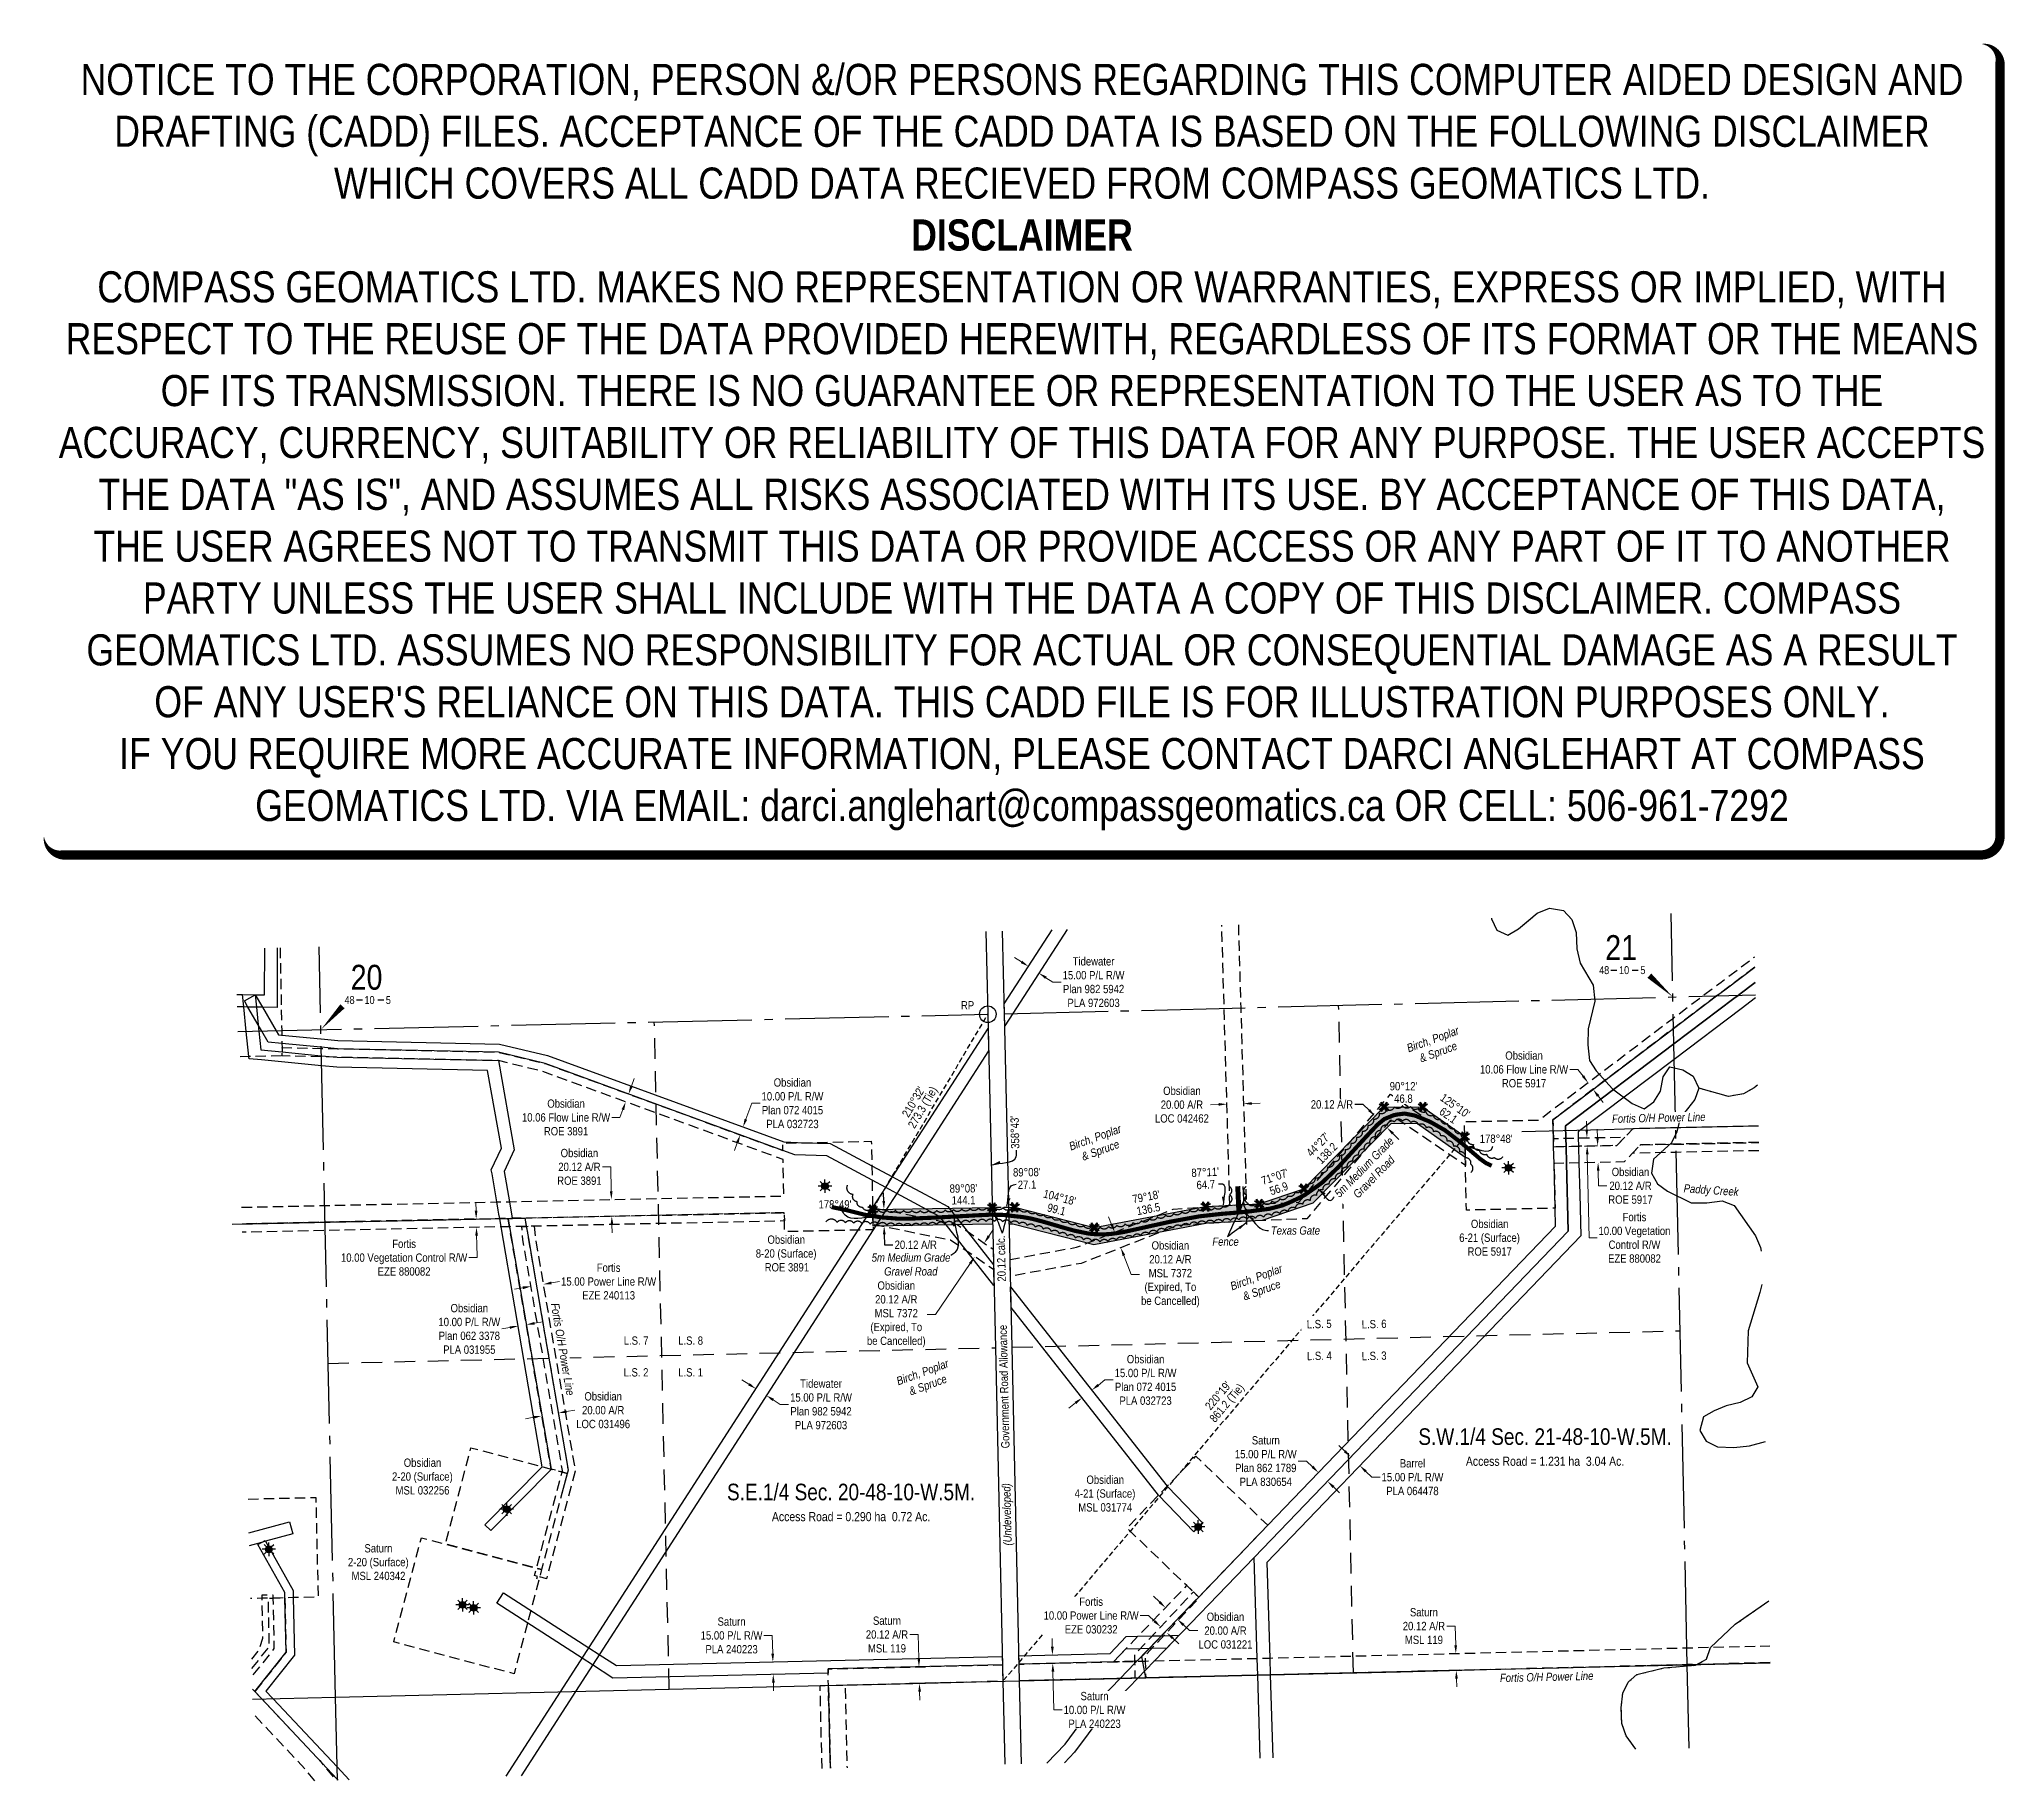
# Model space of a CAD drawing. Extents: x 604790 to 607159, y 5889877 to 5891976.
import ezdxf
from ezdxf.enums import TextEntityAlignment as Align

# ---------------------------------------------------------------- set-up
doc = ezdxf.new("R2010")
doc.units = 0
doc.header["$LTSCALE"] = 5
doc.header["$PDSIZE"] = 0.5
for name, pattern in [('0', [1, 1, 0]), ('foc-ACCESSROAD', [3.75, 2.5, -1.25]), ('foc-FLOWLINE', [3.75, 2.5, -1.25]), ('foc-LSD', [8, 5, -3]), ('foc-QUARTERLINE', [33, 25, -3, 2, -3]), ('foc-TIELINE', [1.875, 1.25, -0.625]), ('foc-TRAV', [1.875, 1.25, -0.625]), ('foc-WHEELTRACKS', [2, 0.4, -1.6])]:
    doc.linetypes.add(name, pattern=pattern)
doc.layers.get('Defpoints').update_dxf_attribs({"color": 9})
for name, color, linetype in [('10', 1, 'Continuous'), ('35', 37, 'Continuous'), ('9', 3, 'Continuous'), ('AS-FENCE', 48, 'foc-FENCE'), ('AS-POWER', 104, 'foc-POWER'), ('AS-ROADS', 254, 'Continuous'), ('C-AR', 13, 'foc-ACCESSROAD'), ('C-RW', 13, 'Continuous'), ('C-SYMBOL', 7, 'Continuous'), ('C-WS', 13, 'foc-ACCESSROAD'), ('C-WS-S', 8, 'Continuous'), ('CG-NOTES', 7, 'Continuous'), ('F-AR', 190, 'foc-ACCESSROAD'), ('F-EZE', 190, 'foc-FLOWLINE'), ('F-RW', 190, 'Continuous'), ('F-WS', 190, 'foc-ACCESSROAD'), ('F-WS-S', 8, 'Continuous'), ('L-AREAREQUIRED', 7, 'Continuous'), ('L-BD', 7, 'Continuous'), ('L-BD1', 253, 'Continuous'), ('L-MON', 1, 'Continuous'), ('L-QSEC', 8, 'foc-QUARTERLINE'), ('L-ROAD-T', 7, 'Continuous'), ('L-SEC', 7, 'Continuous'), ('L-SECLBL', 7, 'Continuous'), ('L-SECTION-LSD', 7, 'foc-LSD'), ('L-TIE', 7, 'foc-TIELINE'), ('P-PROPOSED', 10, 'Continuous'), ('P-PROPOSED-H', 21, 'Continuous'), ('P-TRAV', 4, 'foc-TRAV'), ('P-TXT', 4, 'Continuous'), ('T-BUSH', 110, '0'), ('T-BUSH-T', 110, 'Continuous'), ('T-CREEK', 160, 'Continuous'), ('T-WATER', 160, 'Continuous'), ('T-WATER-P3', 160, 'foc-WHEELTRACKS'), ('T-WATER-T', 170, 'Continuous')]:
    doc.layers.add(name, color=color, linetype=linetype)
for name, color, linetype, lineweight in [('AS-GENERAL', 48, 'Continuous', 18), ('C-AR-T', 13, 'Continuous', 9), ('C-FLOWLINE-T', 13, 'Continuous', 9), ('C-RW-T', 13, 'Continuous', 9), ('C-WS-T', 13, 'Continuous', 9), ('F-AR-T', 190, 'Continuous', 9), ('F-EZE-T', 190, 'Continuous', 9), ('F-RW-T', 190, 'Continuous', 9), ('F-WS-T', 190, 'Continuous', 9), ('T-TEXT', 48, 'Continuous', 18)]:
    doc.layers.add(name, color=color, linetype=linetype, lineweight=lineweight)
doc.layers.add('DISCLAIMER', color=7, linetype='Continuous', plot=False)
doc.styles.add('100L', font='ARIALN.TTF', dxfattribs={"height": 11})
doc.styles.add('175L', font='ARIALN.TTF', dxfattribs={"height": 20})
doc.styles.add('80', font='ARIALN.TTF', dxfattribs={"height": 10})
doc.styles.add('80CG', font='ARIALN.TTF', dxfattribs={"height": 10})
doc.styles.add('80L', font='ARIALN.TTF', dxfattribs={"height": 10})
doc.styles.add('80LS', font='ARIALNI.TTF', dxfattribs={"height": 10})
doc.styles.add('foc-LtypeFont', font='ARIALN.TTF', dxfattribs={"height": 7.35})
doc.styles.add('SIMPLEX', font='ARIALN.TTF')
doc.linetypes.add('foc-FENCE', pattern='A,10,-1,["X",foc-LtypeFont,S=0.2,R=0,X=-0.625,Y=-0.75],-1.24', length=12.24)
doc.linetypes.add('foc-POWER', pattern='A,6,-1,["P",foc-LtypeFont,S=0.2,R=0,X=-0.625,Y=-0.75],-1.24,4', length=12.24)
doc.linetypes.add('foc-POWER-NOLINE', pattern='A,0,-4,["P",foc-LtypeFont,S=0.2,R=0,X=-0.625,Y=-0.75],-8.24', length=12.24)
doc.linetypes.add('foc-TOPO-flowdirection-NOLINE', pattern='A,0,[">",foc-LtypeFont,S=0.3,R=0,X=0,Y=-0.945],-20,[">",foc-LtypeFont,S=0.3,R=0,X=0,Y=-0.945],0', length=20)
doc.dimstyles.new('Compass 5 000', dxfattribs={"dimscale": 5, "dimtxt": 9, "dimasz": 2, "dimexe": 0.2, "dimexo": 0.0625, "dimgap": 0.5, "dimtad": 0, "dimtih": 1, "dimtoh": 1, "dimzin": 0, "dimdsep": 46, "dimtxsty": '80CG', "dimcen": 0.1, "dimse1": 1, "dimse2": 1, "dimclrd": 256, "dimclrt": 256, "dimaunit": 1, "dimadec": 4, "dimazin": 0, "dimtfac": 0.06, "dimtofl": 0, "dimtmove": 0, "dimatfit": 1, "dimfxl": 0.2, "dimtolj": 1, "dimtzin": 0, "dimlwd": -1, "dimarcsym": 0})

msp = doc.modelspace()

# ---------------------------------------------------------------- texts
at = {"layer": 'AS-POWER', "insert": (606550.281, 5890006.001), "char_height": 10, "attachment_point": 1, "rotation": 1.416217, "style": '175L'}
msp.add_mtext_dynamic_manual_height_columns('\\pi0.32626;{\\fArial Narrow|b0|i1|c0|p34;Fortis O/H Power Line}', width=112.50109, gutter_width=100, heights=[0], dxfattribs=at)
at = {"layer": 'C-SYMBOL', "color": 3, "style": '175L'}
for s, p in [('S.W.1/4 Sec. 21-48-10-W.5M.', (606605.106, 5890276.01)), ('S.E.1/4 Sec. 20-48-10-W.5M.', (605768.645, 5890209.24))]:
    msp.add_text(s, height=19.99204, dxfattribs=at).set_placement(p, align=Align.BOTTOM_CENTER)
at = {"layer": 'C-WS-T', "char_height": 9.99592, "attachment_point": 1, "style": '175L'}
for s, insert in [('\\pi14.389;Obsidian\\P\\pi0.2784;8-20 (Surface)\\P\\pi11.062;ROE 3891', (605653.486, 5890534.433)), ('\\pi14.389;Obsidian\\P\\pi0.25453;6-21 (Surface)\\P\\pi10.274;ROE 5917', (606501.368, 5890553.44)), ('\\pi14.389;Obsidian\\P\\pi0.21021;2-20 (Surface)\\P\\pi4.5263;MSL 032256', (605215.097, 5890265.551)), ('\\pi14.389;Obsidian\\P\\pi0.11476;4-21 (Surface)\\P\\pi4.5366;MSL 031774', (606037.973, 5890245.051))]:
    msp.add_mtext_dynamic_manual_height_columns(s, width=72.59424, gutter_width=99.959, heights=[0], dxfattribs=dict(at, insert=insert))
at = {"layer": 'F-WS-T', "insert": (605161.979, 5890162.405), "char_height": 9.99592, "attachment_point": 1, "style": '175L'}
msp.add_mtext_dynamic_manual_height_columns('\\pi20.09;Saturn\\P\\pi0.21021;2-20 (Surface)\\P\\pi4.557;MSL 240342', width=72.59424, gutter_width=99.959, heights=[0], dxfattribs=at)
at = {"layer": 'L-AREAREQUIRED', "color": 5, "style": '100L'}
for s, p in [('Access Road = 1.231 ha  3.04 Ac.', (606605.106, 5890253.519)), ('Access Road = 0.290 ha  0.72 Ac.', (605768.645, 5890186.749))]:
    msp.add_text(s, height=10.99562, dxfattribs=at).set_placement(p, align=Align.BOTTOM_CENTER)
at = {"layer": 'L-BD', "style": '80L'}
for s, height, rotation, p in [("210°32'", 9.996, 59.4728, (605843.636, 5890695.514)), ('273.3 (Tie)', 9.99602, 59.4728, (605855.906, 5890688.278)), ("358°43'", 9.996, 91.2912, (605966.043, 5890658.773)), ("220°19'", 9.996, 49.6877, (606210.97, 5890341.534)), ('861.2 (Tie)', 9.99602, 49.6877, (606222.403, 5890331.834))]:
    msp.add_text(s, height=height, rotation=rotation, dxfattribs=at).set_placement(p, align=Align.MIDDLE)
for s, p in [("178°48'", (606546.209, 5890651.07)), ("178°49'", (605749.222, 5890571.976))]:
    msp.add_text(s, height=9.996, dxfattribs=at).set_placement(p, align=Align.MIDDLE)
at = {"layer": 'L-BD1', "style": '80L'}
for s, rotation, p in [("90°12'", 359.7987, (606434.477, 5890714.355)), ("125°10'", 324.8374, (606496.794, 5890690.831)), ('62.1', 324.8374, (606488.591, 5890679.186)), ("44°27'", 45.5428, (606331.505, 5890644.101)), ('138.2', 45.5428, (606342.208, 5890633.599)), ("89°08'", 0.8642, (605980.467, 5890610.75)), ("87°11'", 2.819, (606195.422, 5890610.663)), ("71°07'", 18.8897, (606279.291, 5890605.298)), ("89°08'", 0.8642, (605904.026, 5890591.207)), ('144.1', 0.8642, (605904.241, 5890576.964)), ('27.1', 0.8642, (605980.693, 5890595.758)), ("104°18'", 345.7079, (606020.001, 5890580.385)), ("79°18'", 10.6994, (606124.233, 5890581.163)), ('64.7', 2.819, (606196.159, 5890595.687)), ('56.9', 18.8897, (606284.145, 5890591.112)), ('99.1', 345.7079, (606016.3, 5890565.855)), ('136.5', 10.6994, (606127.017, 5890566.429))]:
    msp.add_text(s, height=9.996, rotation=rotation, dxfattribs=at).set_placement(p, align=Align.MIDDLE)
at = {"layer": 'L-ROAD-T', "style": '80L'}
msp.add_text('Government Road Allowance', height=9.99602, rotation=91.290924, dxfattribs=at).set_placement((605952.975, 5890352.327), align=Align.MIDDLE_CENTER)
at = {"layer": 'P-TXT', "insert": (605944.578, 5890506.499), "char_height": 9.99602, "width": 54.51214, "attachment_point": 2, "rotation": 91.291095, "style": '80L'}
msp.add_mtext('20.12 calc.', dxfattribs=at)
at = {"layer": 'T-BUSH-T', "char_height": 9.99592, "attachment_point": 1, "rotation": 20, "style": '175L'}
for insert in [(606437.058, 5890764.405), (606029.911, 5890645.971), (606224.293, 5890477.425), (605821.952, 5890363.032)]:
    msp.add_mtext_dynamic_manual_height_columns('\\pi0.29885;{\\fArial Narrow|b0|i1|c0|p34;Birch, Poplar \\P\\pi10.366;& Spruce}', width=66.64851, gutter_width=99.959, heights=[0], dxfattribs=dict(at, insert=insert))
at = {"layer": 'T-TEXT', "style": '80LS'}
msp.add_text('(Undeveloped)', height=9.99602, rotation=91.290924, dxfattribs=at).set_placement((605956.448, 5890198.24), align=Align.MIDDLE_CENTER)
at = {"layer": 'T-TEXT', "char_height": 9.99592, "attachment_point": 1, "style": '175L'}
for s, width, insert in [('\\pi0.33242;{\\fArial Narrow|b0|i1|c0|p34;Fence}', 31.65493, (606203.759, 5890532.005)), ('\\pi0.77426;{\\fArial Narrow|b0|i1|c0|p34;Texas Gate}', 59.0421, (606273.886, 5890545.458)), ('\\pi0.46769;{\\fArial Narrow|b0|i1|c0|p34;5m Medium Grade \\P\\pi15.475;Gravel Road}', 94.68293, (605793.033, 5890512.815))]:
    msp.add_mtext_dynamic_manual_height_columns(s, width=width, gutter_width=99.959, heights=[0], dxfattribs=dict(at, insert=insert))
at = {"layer": 'T-WATER-T', "insert": (606772.561, 5890596.393), "char_height": 10, "attachment_point": 1, "rotation": 356.183911, "style": '175L'}
msp.add_mtext_dynamic_manual_height_columns('{\\fArial Narrow|b0|i1|c0|p34;Paddy Creek}', width=66.9281, gutter_width=100, heights=[0], dxfattribs=at)

# ---------------------------------------------------------------- blocks, each defined once
blk = doc.blocks.new('L-SECLBL')
at = {"layer": '9', "color": 7}
for p, q in [((-5.1, -27.8), (-12.3, -27.8)), ((20.7, -27.8), (13.5, -27.8))]:
    blk.add_line(p, q, dxfattribs=at)
at = {"layer": '10', "color": 2, "style": 'SIMPLEX'}
blk.add_attdef('SEC', text='', height=30, dxfattribs=at).set_placement((0, 0), align=Align.MIDDLE)
at = {"layer": '10', "color": 5, "style": '80L'}
blk.add_attdef('TWP', text='', height=9.5, dxfattribs=at).set_placement((-14.4, -27.4), align=Align.MIDDLE_RIGHT)
blk.add_attdef('RGE', text='', height=9.5, dxfattribs=at).set_placement((3.6, -27.4), align=Align.MIDDLE_CENTER)
blk.add_attdef('MER', text='', height=9.5, dxfattribs=at).set_placement((23.2, -27.4), align=Align.MIDDLE_LEFT)
blk = doc.blocks.new('RP')
at = {"layer": '35', "color": 3}
blk.add_circle((0, 0), 10, dxfattribs=at)
at = {"layer": '35', "color": 3, "style": '80'}
blk.add_attdef('RP_001', (-32.4, 5.8), '', height=10, dxfattribs=at)
blk = doc.blocks.new('*D418')
at = {"layer": 'C-AR-T', "transparency": 16777216}
for p, q in [((606140.4, 5890092.7), (606133.2, 5890099.7)), ((606169.2, 5890065), (606176.4, 5890058.1)), ((606176.4, 5890058.1), (606186.4, 5890058.1))]:
    blk.add_line(p, q, dxfattribs=at)
for points in [[(606141.5, 5890093.9), (606139.2, 5890091.5), (606147.6, 5890085.8)], [(606170.4, 5890066.2), (606168.1, 5890063.8), (606162, 5890071.9)]]:
    blk.add_solid(points, dxfattribs=at)
at = {"layer": 'Defpoints', "color": 0, "transparency": 16777216}
for p in [(606147.6, 5890085.8), (606153.1, 5890091.5), (606167.5, 5890077.6)]:
    blk.add_point(p, dxfattribs=at)
at = {"layer": 'C-AR-T', "transparency": 16777216, "insert": (606219.9, 5890058.1), "char_height": 10, "attachment_point": 5, "style": '80CG'}
blk.add_mtext('\\A1;Obsidian\\P20.00 A/R\\PLOC 031221', dxfattribs=at)
blk = doc.blocks.new('*D419')
at = {"layer": 'C-AR-T', "transparency": 16777216}
for p, q in [((605425.6, 5890322.1), (605435.5, 5890323.8)), ((605386.2, 5890315.3), (605376.3, 5890313.6))]:
    blk.add_line(p, q, dxfattribs=at)
for points in [[(605425.3, 5890323.7), (605425.9, 5890320.4), (605415.7, 5890320.4)], [(605385.9, 5890317), (605386.4, 5890313.7), (605396, 5890317)]]:
    blk.add_solid(points, dxfattribs=at)
at = {"layer": 'Defpoints', "color": 0, "transparency": 16777216}
for p in [(605395.2, 5890321.9), (605414.9, 5890325.3), (605415.7, 5890320.4)]:
    blk.add_point(p, dxfattribs=at)
at = {"layer": 'C-AR-T', "transparency": 16777216, "insert": (605469.8, 5890323.8), "char_height": 10, "attachment_point": 5, "style": '80CG'}
blk.add_mtext('\\A1;Obsidian\\P20.00 A/R\\PLOC 031496', dxfattribs=at)
blk = doc.blocks.new('*D420')
at = {"layer": 'C-AR-T', "transparency": 16777216}
for p, q in [((606211.7, 5890692.4), (606201.7, 5890692.1)), ((606251.7, 5890693.6), (606261.7, 5890693.9))]:
    blk.add_line(p, q, dxfattribs=at)
for points in [[(606211.6, 5890694.1), (606211.7, 5890690.8), (606221.7, 5890692.7)], [(606251.6, 5890695.2), (606251.7, 5890691.9), (606241.7, 5890693.3)]]:
    blk.add_solid(points, dxfattribs=at)
at = {"layer": 'Defpoints', "color": 0, "transparency": 16777216}
for p in [(606221.6, 5890694.8), (606221.7, 5890692.7), (606241.6, 5890695.4)]:
    blk.add_point(p, dxfattribs=at)
at = {"layer": 'C-AR-T', "transparency": 16777216, "insert": (606167.4, 5890692.1), "char_height": 10, "attachment_point": 5, "style": '80CG'}
blk.add_mtext('\\A1;Obsidian\\P20.00 A/R\\PLOC 042462', dxfattribs=at)
blk = doc.blocks.new('*D421')
at = {"layer": 'C-AR-T', "transparency": 16777216}
for p, q in [((606082.7, 5890547.7), (606079.1, 5890557)), ((606097.4, 5890510.3), (606106.4, 5890487.6)), ((606106.4, 5890487.6), (606116.4, 5890487.6))]:
    blk.add_line(p, q, dxfattribs=at)
for points in [[(606084.3, 5890548.3), (606081.2, 5890547.1), (606086.4, 5890538.4)], [(606099, 5890511), (606095.9, 5890509.7), (606093.8, 5890519.6)]]:
    blk.add_solid(points, dxfattribs=at)
at = {"layer": 'Defpoints', "color": 0, "transparency": 16777216}
for p in [(606086.4, 5890538.4), (606113.9, 5890549.2), (606121.3, 5890530.5)]:
    blk.add_point(p, dxfattribs=at)
at = {"layer": 'C-AR-T', "transparency": 16777216, "insert": (606153.5, 5890487.6), "char_height": 10, "attachment_point": 5, "style": '80CG'}
blk.add_mtext('\\A1;Obsidian\\P20.12 A/R\\PMSL 7372\\P(Expired, To\\Pbe Cancelled)', dxfattribs=at)
blk = doc.blocks.new('*D422')
at = {"layer": 'C-AR-T', "transparency": 16777216}
for p, q in [((605479, 5890617.1), (605469, 5890617.1)), ((605479.6, 5890587.7), (605479, 5890617.1)), ((605480.4, 5890547.6), (605480.6, 5890537.6))]:
    blk.add_line(p, q, dxfattribs=at)
for points in [[(605481.2, 5890587.8), (605477.9, 5890587.7), (605479.8, 5890577.7)], [(605482.1, 5890547.6), (605478.7, 5890547.6), (605480.2, 5890557.6)]]:
    blk.add_solid(points, dxfattribs=at)
at = {"layer": 'Defpoints', "color": 0, "transparency": 16777216}
for p in [(605450.6, 5890577.1), (605451, 5890557), (605479.8, 5890577.7)]:
    blk.add_point(p, dxfattribs=at)
at = {"layer": 'C-AR-T', "transparency": 16777216, "insert": (605441.2, 5890617.1), "char_height": 10, "attachment_point": 5, "style": '80CG'}
blk.add_mtext('\\A1;Obsidian\\P20.12 A/R\\PROE 3891', dxfattribs=at)
blk = doc.blocks.new('*D423')
at = {"layer": 'C-AR-T', "transparency": 16777216}
for p, q in [((606668.3, 5890652.5), (606668.1, 5890662.5)), ((606669.2, 5890612.4), (606669.5, 5890594.3)), ((606669.5, 5890594.3), (606679.5, 5890594.3))]:
    blk.add_line(p, q, dxfattribs=at)
for points in [[(606670, 5890652.6), (606666.7, 5890652.5), (606668.5, 5890642.5)], [(606670.8, 5890612.4), (606667.5, 5890612.4), (606669, 5890622.4)]]:
    blk.add_solid(points, dxfattribs=at)
at = {"layer": 'Defpoints', "color": 0, "transparency": 16777216}
for p in [(606660.5, 5890642.4), (606660.9, 5890622.2), (606669, 5890622.4)]:
    blk.add_point(p, dxfattribs=at)
at = {"layer": 'C-AR-T', "transparency": 16777216, "insert": (606708.1, 5890594.3), "char_height": 10, "attachment_point": 5, "style": '80CG'}
blk.add_mtext('\\A1;Obsidian\\P20.12 A/R\\PROE 5917', dxfattribs=at)
blk = doc.blocks.new('*D424')
at = {"layer": 'C-FLOWLINE-T', "transparency": 16777216}
for p, q in [((605503.9, 5890714.3), (605507.3, 5890723.7)), ((605490.1, 5890676.7), (605480.1, 5890676.7)), ((605493.5, 5890686.1), (605490.1, 5890676.7))]:
    blk.add_line(p, q, dxfattribs=at)
for points in [[(605502.3, 5890714.9), (605505.4, 5890713.7), (605500.4, 5890704.9)], [(605492, 5890686.6), (605495.1, 5890685.5), (605497, 5890695.5)]]:
    blk.add_solid(points, dxfattribs=at)
at = {"layer": 'Defpoints', "color": 0, "transparency": 16777216}
for p in [(605502.5, 5890704.2), (605497, 5890695.5), (605499, 5890694.7)]:
    blk.add_point(p, dxfattribs=at)
at = {"layer": 'C-FLOWLINE-T', "transparency": 16777216, "insert": (605425.1, 5890676.7), "char_height": 10, "attachment_point": 5, "style": '80CG'}
blk.add_mtext('\\A1;Obsidian\\P10.06 Flow Line R/W^JROE 3891', dxfattribs=at)
blk = doc.blocks.new('*D425')
at = {"layer": 'C-FLOWLINE-T', "transparency": 16777216}
for p, q in [((606644.8, 5890734.6), (606634.8, 5890734.6)), ((606650.9, 5890726.6), (606644.8, 5890734.6)), ((606669, 5890702.6), (606675.1, 5890694.6))]:
    blk.add_line(p, q, dxfattribs=at)
for points in [[(606652.2, 5890727.6), (606649.5, 5890725.6), (606656.9, 5890718.6)], [(606670.4, 5890703.6), (606667.7, 5890701.6), (606663, 5890710.6)]]:
    blk.add_solid(points, dxfattribs=at)
at = {"layer": 'Defpoints', "color": 0, "transparency": 16777216}
for p in [(606667, 5890726.3), (606656.9, 5890718.6), (606673.1, 5890718.3)]:
    blk.add_point(p, dxfattribs=at)
at = {"layer": 'C-FLOWLINE-T', "transparency": 16777216, "insert": (606579.8, 5890734.6), "char_height": 10, "attachment_point": 5, "style": '80CG'}
blk.add_mtext('\\A1;Obsidian\\P10.06 Flow Line R/W\\PROE 5917', dxfattribs=at)
blk = doc.blocks.new('*D426')
at = {"layer": 'C-RW-T', "transparency": 16777216}
for p, q in [((605357.5, 5890423.5), (605347.6, 5890421.8)), ((605387, 5890428.6), (605396.9, 5890430.3))]:
    blk.add_line(p, q, dxfattribs=at)
for points in [[(605357.2, 5890425.1), (605357.7, 5890421.9), (605367.3, 5890425.2)], [(605386.7, 5890430.2), (605387.3, 5890426.9), (605377.2, 5890426.9)]]:
    blk.add_solid(points, dxfattribs=at)
at = {"layer": 'Defpoints', "color": 0, "transparency": 16777216}
for p in [(605367.3, 5890425.2), (605368.9, 5890416.2), (605378.7, 5890417.9)]:
    blk.add_point(p, dxfattribs=at)
at = {"layer": 'C-RW-T', "transparency": 16777216, "insert": (605308.5, 5890421.8), "char_height": 10, "attachment_point": 5, "style": '80CG'}
blk.add_mtext('\\A1;Obsidian\\P10.00 P/L R/W\\PPlan 062 3378\\PPLA 031955', dxfattribs=at)
blk = doc.blocks.new('*D427')
at = {"layer": 'C-RW-T', "transparency": 16777216}
for p, q in [((606066.7, 5890354.2), (606074.5, 5890360.3)), ((606074.5, 5890360.3), (606084.5, 5890360.3)), ((606039.1, 5890332.6), (606031.3, 5890326.4))]:
    blk.add_line(p, q, dxfattribs=at)
for points in [[(606065.6, 5890355.5), (606067.7, 5890352.9), (606058.8, 5890348)], [(606038.1, 5890333.9), (606040.2, 5890331.3), (606047, 5890338.7)]]:
    blk.add_solid(points, dxfattribs=at)
at = {"layer": 'Defpoints', "color": 0, "transparency": 16777216}
for p in [(606058.8, 5890348), (606077.9, 5890323.7), (606066.1, 5890314.4)]:
    blk.add_point(p, dxfattribs=at)
at = {"layer": 'C-RW-T', "transparency": 16777216, "insert": (606123.6, 5890360.3), "char_height": 10, "attachment_point": 5, "style": '80CG'}
blk.add_mtext('\\A1;Obsidian\\P15.00 P/L R/W\\PPlan 072 4015\\PPLA 032723', dxfattribs=at)
blk = doc.blocks.new('*D428')
at = {"layer": 'C-RW-T', "transparency": 16777216}
for p, q in [((605641.8, 5890674.5), (605648.9, 5890693.8)), ((605648.9, 5890693.8), (605658.9, 5890693.8)), ((605631.5, 5890646.3), (605628.1, 5890636.9))]:
    blk.add_line(p, q, dxfattribs=at)
for points in [[(605640.3, 5890675.1), (605643.4, 5890673.9), (605638.4, 5890665.1)], [(605630, 5890646.9), (605633.1, 5890645.8), (605635, 5890655.7)]]:
    blk.add_solid(points, dxfattribs=at)
at = {"layer": 'Defpoints', "color": 0, "transparency": 16777216}
for p in [(605638.4, 5890665.1), (605642.5, 5890653), (605646, 5890662.3)]:
    blk.add_point(p, dxfattribs=at)
at = {"layer": 'C-RW-T', "transparency": 16777216, "insert": (605698, 5890693.8), "char_height": 10, "attachment_point": 5, "style": '80CG'}
blk.add_mtext('\\A1;Obsidian\\P10.00 P/L R/W\\PPlan 072 4015\\PPLA 032723', dxfattribs=at)
blk = doc.blocks.new('*D429')
at = {"layer": 'Defpoints', "color": 0, "transparency": 16777216}
for p in [(606464.5, 5890029.8), (606497.6, 5890030.6), (606465, 5890009.4)]:
    blk.add_point(p, dxfattribs=at)
at = {"layer": 'F-AR-T', "transparency": 16777216}
for p, q in [((606496.8, 5890063.6), (606486.8, 5890063.6)), ((606497.4, 5890040.6), (606496.8, 5890063.6)), ((606498.4, 5890000.2), (606498.6, 5889990.2))]:
    blk.add_line(p, q, dxfattribs=at)
for points in [[(606499, 5890040.6), (606495.7, 5890040.5), (606497.6, 5890030.6)], [(606500, 5890000.3), (606496.7, 5890000.2), (606498.1, 5890010.2)]]:
    blk.add_solid(points, dxfattribs=at)
at = {"layer": 'F-AR-T', "transparency": 16777216, "insert": (606459.1, 5890063.6), "char_height": 10, "attachment_point": 5, "style": '80CG'}
blk.add_mtext('\\A1;Saturn\\P20.12 A/R\\PMSL 119', dxfattribs=at)
blk = doc.blocks.new('*D430')
at = {"layer": 'Defpoints', "color": 0, "transparency": 16777216}
for p in [(605819.6, 5890013.8), (605850.5, 5890014.5), (605820.1, 5889993.8)]:
    blk.add_point(p, dxfattribs=at)
at = {"layer": 'F-AR-T', "transparency": 16777216}
for p, q in [((605849.6, 5890053.4), (605839.6, 5890053.4)), ((605850.3, 5890024.5), (605849.6, 5890053.4)), ((605851.2, 5889984.5), (605851.5, 5889974.5))]:
    blk.add_line(p, q, dxfattribs=at)
for points in [[(605852, 5890024.5), (605848.6, 5890024.5), (605850.5, 5890014.5)], [(605852.9, 5889984.6), (605849.6, 5889984.5), (605851, 5889994.5)]]:
    blk.add_solid(points, dxfattribs=at)
at = {"layer": 'F-AR-T', "transparency": 16777216, "insert": (605811.9, 5890053.4), "char_height": 10, "attachment_point": 5, "style": '80CG'}
blk.add_mtext('\\A1;Saturn\\P20.12 A/R\\PMSL 119', dxfattribs=at)
blk = doc.blocks.new('*D431')
at = {"layer": 'Defpoints', "color": 0, "transparency": 16777216}
for p in [(606141.8, 5890062.6), (606151, 5890072.5), (606158.3, 5890065.7)]:
    blk.add_point(p, dxfattribs=at)
at = {"layer": 'F-EZE-T', "transparency": 16777216}
for p, q in [((606127.1, 5890076.3), (606117.1, 5890076.3)), ((606134.4, 5890069.5), (606127.1, 5890076.3)), ((606156.4, 5890049), (606163.7, 5890042.1))]:
    blk.add_line(p, q, dxfattribs=at)
for points in [[(606135.6, 5890070.7), (606133.3, 5890068.3), (606141.8, 5890062.6)], [(606157.5, 5890050.2), (606155.2, 5890047.8), (606149.1, 5890055.8)]]:
    blk.add_solid(points, dxfattribs=at)
at = {"layer": 'F-EZE-T', "transparency": 16777216, "insert": (606058, 5890076.3), "char_height": 10, "attachment_point": 5, "style": '80CG', "bg_fill": 3, "box_fill_scale": 1.1, "bg_fill_color": 256, "bg_fill_true_color": 13158600, "bg_fill_transparency": 0}
blk.add_mtext('\\A1;Fortis\\P10.00 Power Line R/W\\PEZE 030232', dxfattribs=at)
blk = doc.blocks.new('*D432')
at = {"layer": 'Defpoints', "color": 0, "transparency": 16777216}
for p in [(605382.5, 5890474.2), (605397.3, 5890476.8), (605397.5, 5890475.5)]:
    blk.add_point(p, dxfattribs=at)
at = {"layer": 'F-EZE-T', "transparency": 16777216}
for p, q in [((605372.9, 5890471.3), (605363, 5890469.6)), ((605407.4, 5890477.2), (605417.2, 5890478.9))]:
    blk.add_line(p, q, dxfattribs=at)
for points in [[(605372.6, 5890473), (605373.2, 5890469.7), (605382.7, 5890473)], [(605407.1, 5890478.9), (605407.7, 5890475.6), (605397.5, 5890475.5)]]:
    blk.add_solid(points, dxfattribs=at)
at = {"layer": 'F-EZE-T', "transparency": 16777216, "insert": (605476.4, 5890478.9), "char_height": 10, "attachment_point": 5, "style": '80CG'}
blk.add_mtext('\\A1;Fortis\\P15.00 Power Line R/W\\PEZE 240113', dxfattribs=at)
blk = doc.blocks.new('*D433')
at = {"layer": 'Defpoints', "color": 0, "transparency": 16777216}
for p in [(605317.1, 5890544.2), (605320.2, 5890554.3), (605320.4, 5890544.3)]:
    blk.add_point(p, dxfattribs=at)
at = {"layer": 'F-EZE-T', "transparency": 16777216}
for p, q in [((605316.6, 5890564.2), (605316.4, 5890574.2)), ((605317.3, 5890534.2), (605317.5, 5890524.2)), ((605317.8, 5890507.7), (605317.5, 5890524.2)), ((605307.8, 5890507.7), (605317.8, 5890507.7))]:
    blk.add_line(p, q, dxfattribs=at)
for points in [[(605318.3, 5890564.3), (605315, 5890564.2), (605316.8, 5890554.2)], [(605318.9, 5890534.3), (605315.6, 5890534.2), (605317.1, 5890544.2)]]:
    blk.add_solid(points, dxfattribs=at)
at = {"layer": 'F-EZE-T', "transparency": 16777216, "insert": (605229.9, 5890507.7), "char_height": 10, "attachment_point": 5, "style": '80CG'}
blk.add_mtext('\\A1;Fortis\\P10.00 Vegetation Control R/W\\PEZE 880082', dxfattribs=at)
blk = doc.blocks.new('*D434')
at = {"layer": 'Defpoints', "color": 0, "transparency": 16777216}
for p in [(606380.7, 5890277.6), (606381.8, 5890257), (606391.6, 5890267.1)]:
    blk.add_point(p, dxfattribs=at)
at = {"layer": 'F-RW-T', "transparency": 16777216}
for p, q in [((606363.7, 5890274.4), (606356.5, 5890281.3)), ((606389, 5890250.1), (606396.3, 5890243.1)), ((606396.3, 5890243.1), (606406.3, 5890243.1))]:
    blk.add_line(p, q, dxfattribs=at)
for points in [[(606364.9, 5890275.6), (606362.6, 5890273.2), (606371, 5890267.5)], [(606390.2, 5890251.3), (606387.9, 5890248.9), (606381.8, 5890257)]]:
    blk.add_solid(points, dxfattribs=at)
at = {"layer": 'F-RW-T', "transparency": 16777216, "insert": (606445.3, 5890243.1), "char_height": 10, "attachment_point": 5, "style": '80CG'}
blk.add_mtext('\\A1;Barrel\\P15.00 P/L R/W\\PPLA 064478', dxfattribs=at)
blk = doc.blocks.new('*D435')
at = {"layer": 'Defpoints', "color": 0, "transparency": 16777216}
for p in [(605656.4, 5890019.9), (605674.4, 5890020.4), (605656.8, 5890005)]:
    blk.add_point(p, dxfattribs=at)
at = {"layer": 'F-RW-T', "transparency": 16777216}
for p, q in [((605673.6, 5890052.3), (605663.6, 5890052.3)), ((605674.2, 5890030.4), (605673.6, 5890052.3)), ((605675, 5889995.4), (605675.2, 5889985.4))]:
    blk.add_line(p, q, dxfattribs=at)
for points in [[(605675.8, 5890030.4), (605672.5, 5890030.3), (605674.4, 5890020.4)], [(605676.7, 5889995.4), (605673.3, 5889995.3), (605674.8, 5890005.4)]]:
    blk.add_solid(points, dxfattribs=at)
at = {"layer": 'F-RW-T', "transparency": 16777216, "insert": (605624.6, 5890052.3), "char_height": 10, "attachment_point": 5, "style": '80CG'}
blk.add_mtext('\\A1;Saturn\\P15.00 P/L R/W\\PPLA 240223', dxfattribs=at)
blk = doc.blocks.new('*D436')
at = {"layer": 'Defpoints', "color": 0, "transparency": 16777216}
for p in [(606011.7, 5890018.7), (606048.9, 5890029.7), (606049.1, 5890019.7)]:
    blk.add_point(p, dxfattribs=at)
at = {"layer": 'F-RW-T', "transparency": 16777216}
for p, q in [((606011.2, 5890038.8), (606011, 5890048.8)), ((606011.9, 5890008.7), (606013.1, 5889962.5)), ((606013.1, 5889962.5), (606023.1, 5889962.5))]:
    blk.add_line(p, q, dxfattribs=at)
for points in [[(606012.9, 5890038.8), (606009.5, 5890038.7), (606011.4, 5890028.8)], [(606013.6, 5890008.8), (606010.3, 5890008.7), (606011.7, 5890018.7)]]:
    blk.add_solid(points, dxfattribs=at)
at = {"layer": 'F-RW-T', "transparency": 16777216, "insert": (606062.1, 5889962.5), "char_height": 10, "attachment_point": 5, "style": '80CG', "bg_fill": 3, "box_fill_scale": 1.1, "bg_fill_color": 256, "bg_fill_true_color": 13158600, "bg_fill_transparency": 0}
blk.add_mtext('\\A1;Saturn\\P10.00 P/L R/W\\PPLA 240223', dxfattribs=at)
blk = doc.blocks.new('*D437')
at = {"layer": 'Defpoints', "color": 0, "transparency": 16777216}
for p in [(606332, 5890248.6), (606330.4, 5890247), (606341.2, 5890236.6)]:
    blk.add_point(p, dxfattribs=at)
at = {"layer": 'F-RW-T', "transparency": 16777216}
for p, q in [((606317.6, 5890262.5), (606307.6, 5890262.5)), ((606324.8, 5890255.6), (606317.6, 5890262.5)), ((606350, 5890231.3), (606357.2, 5890224.4))]:
    blk.add_line(p, q, dxfattribs=at)
for points in [[(606326, 5890256.8), (606323.7, 5890254.4), (606332, 5890248.6)], [(606351.2, 5890232.5), (606348.9, 5890230.1), (606342.8, 5890238.2)]]:
    blk.add_solid(points, dxfattribs=at)
at = {"layer": 'F-RW-T', "transparency": 16777216, "insert": (606268.5, 5890262.5), "char_height": 10, "attachment_point": 5, "style": '80CG'}
blk.add_mtext('\\A1;Saturn\\P15.00 P/L R/W\\PPlan 862 1789\\PPLA 830654', dxfattribs=at)
blk = doc.blocks.new('*D438')
at = {"layer": 'Defpoints', "color": 0, "transparency": 16777216}
for p in [(605719.3, 5890451.1), (605731.9, 5890443), (605666.5, 5890341.6)]:
    blk.add_point(p, dxfattribs=at)
at = {"layer": 'F-RW-T', "transparency": 16777216}
for p, q in [((605645.5, 5890355.1), (605637.1, 5890360.6)), ((605674.9, 5890336.2), (605683.3, 5890330.8)), ((605683.3, 5890330.8), (605693.3, 5890330.8))]:
    blk.add_line(p, q, dxfattribs=at)
for points in [[(605646.4, 5890356.5), (605644.6, 5890353.7), (605653.9, 5890349.7)], [(605675.8, 5890337.6), (605674, 5890334.8), (605666.5, 5890341.6)]]:
    blk.add_solid(points, dxfattribs=at)
at = {"layer": 'F-RW-T', "transparency": 16777216, "insert": (605732.4, 5890330.8), "char_height": 10, "attachment_point": 5, "style": '80CG'}
blk.add_mtext('\\A1;Tidewater\\P15.00 P/L R/W\\PPlan 982 5942\\PPLA 972603', dxfattribs=at)
blk = doc.blocks.new('*D439')
at = {"layer": 'Defpoints', "color": 0, "transparency": 16777216}
for p in [(605995, 5890850.7), (605964.1, 5890830.5), (605976.7, 5890822.3)]:
    blk.add_point(p, dxfattribs=at)
at = {"layer": 'F-RW-T', "transparency": 16777216}
for p, q in [((605974, 5890864.2), (605965.6, 5890869.7)), ((606003.4, 5890845.2), (606011.8, 5890839.8)), ((606011.8, 5890839.8), (606021.8, 5890839.8))]:
    blk.add_line(p, q, dxfattribs=at)
for points in [[(605974.9, 5890865.6), (605973.1, 5890862.8), (605982.4, 5890858.8)], [(606004.3, 5890846.6), (606002.5, 5890843.8), (605995, 5890850.7)]]:
    blk.add_solid(points, dxfattribs=at)
at = {"layer": 'F-RW-T', "transparency": 16777216, "insert": (606060.9, 5890839.8), "char_height": 10, "attachment_point": 5, "style": '80CG'}
blk.add_mtext('\\A1;Tidewater\\P15.00 P/L R/W\\PPlan 982 5942\\PPLA 972603', dxfattribs=at)
blk = doc.blocks.new('GAS')
h = blk.add_hatch(color=255)
h.dxf.hatch_style = 1
edge = h.paths.add_edge_path()
edge.add_arc((0, 0), 0.9, 0, 360)
for p, q in [((-0.81, 0), (-1.62, 0)), ((-0.57, 0.57), (-1.14, 1.14)), ((0, 0.81), (0, 1.62)), ((0.57, 0.57), (1.14, 1.14)), ((1.62, 0), (0.81, 0)), ((-0.57, -0.57), (-1.14, -1.14)), ((0, -0.81), (0, -1.62)), ((1.14, -1.14), (0.57, -0.57))]:
    blk.add_line(p, q)
blk.add_circle((0, 0), 0.8)
blk = doc.blocks.new('TEMP')
h = blk.add_hatch(color=255)
h.dxf.hatch_style = 1
h.paths.add_polyline_path([(0, 0.25), (-0.67, 1.15), (-0.67, 0.67), (-1.15, 0.67), (-0.25, 0), (-1.15, -0.67), (-0.67, -0.67), (-0.67, -1.15), (0, -0.25), (0.67, -1.15), (0.67, -0.67), (1.15, -0.67), (0.25, 0), (1.15, 0.67), (0.67, 0.67), (0.67, 1.15)])
h.paths.add_polyline_path([(0.57, 0.85), (0.57, 0.57), (0.85, 0.57), (0.08, 0), (0.85, -0.57), (0.57, -0.57), (0.57, -0.85), (0, -0.08), (-0.57, -0.85), (-0.57, -0.57), (-0.85, -0.57), (-0.08, 0), (-0.85, 0.57), (-0.57, 0.57), (-0.57, 0.85), (0, 0.08)], flags=16)
h = blk.add_hatch(color=1)
h.dxf.hatch_style = 1
h.paths.add_polyline_path([(0, 0.08), (-0.57, 0.85), (-0.57, 0.57), (-0.85, 0.57), (-0.08, 0), (-0.85, -0.57), (-0.57, -0.57), (-0.57, -0.85), (0, -0.08), (0.57, -0.85), (0.57, -0.57), (0.85, -0.57), (0.08, 0), (0.85, 0.57), (0.57, 0.57), (0.57, 0.85)])
at = {"color": 1}
for p, q in [((-0.08, 0), (0.08, 0)), ((0, 0.08), (0, -0.08))]:
    blk.add_line(p, q, dxfattribs=at)
at = {"color": 255, "flags": 128}
blk.add_lwpolyline([(-0.25, 0), (-1.15, 0.67), (-0.67, 0.67), (-0.67, 1.15), (0, 0.25), (0.67, 1.15), (0.67, 0.67), (1.15, 0.67), (0.25, 0), (1.15, -0.67), (0.67, -0.67), (0.67, -1.15), (0, -0.25), (-0.67, -1.15), (-0.67, -0.67), (-1.15, -0.67)], close=True, dxfattribs=at)
at = {"color": 1, "flags": 128}
blk.add_lwpolyline([(-0.08, 0), (-0.85, 0.57), (-0.57, 0.57), (-0.57, 0.85), (0, 0.08), (0.57, 0.85), (0.57, 0.57), (0.85, 0.57), (0.08, 0), (0.85, -0.57), (0.57, -0.57), (0.57, -0.85), (0, -0.08), (-0.57, -0.85), (-0.57, -0.57), (-0.85, -0.57)], close=True, dxfattribs=at)
blk = doc.blocks.new('*D441')
at = {"layer": 'C-AR-T', "transparency": 16777216}
for p, q in [((605934.7, 5890533.7), (605940.4, 5890541.9)), ((605912.1, 5890500.6), (605870.2, 5890439.3)), ((605870.2, 5890439.3), (605860.2, 5890439.3))]:
    blk.add_line(p, q, dxfattribs=at)
for points in [[(605933.3, 5890534.6), (605936.1, 5890532.7), (605929.1, 5890525.4)], [(605910.7, 5890501.5), (605913.5, 5890499.6), (605917.7, 5890508.8)]]:
    blk.add_solid(points, dxfattribs=at)
at = {"layer": 'Defpoints', "color": 0, "transparency": 16777216}
for p in [(605917.7, 5890508.8), (605930.4, 5890524.5), (605919.1, 5890507.9)]:
    blk.add_point(p, dxfattribs=at)
at = {"layer": 'C-AR-T', "transparency": 16777216, "insert": (605823.1, 5890439.3), "char_height": 10, "attachment_point": 5, "style": '80CG'}
blk.add_mtext('\\A1;Obsidian\\P20.12 A/R\\PMSL 7372\\P(Expired, To\\Pbe Cancelled)', dxfattribs=at)
blk = doc.blocks.new('*D442')
at = {"layer": 'Defpoints', "color": 0, "transparency": 16777216}
for p in [(606400.2, 5890678.4), (606402, 5890680.3), (606416.4, 5890666.2)]:
    blk.add_point(p, dxfattribs=at)
at = {"layer": 'P-TXT', "transparency": 16777216}
for p, q in [((606385.9, 5890692.4), (606375.9, 5890692.4)), ((606393.1, 5890685.4), (606385.9, 5890692.4)), ((606421.7, 5890657.4), (606428.8, 5890650.3))]:
    blk.add_line(p, q, dxfattribs=at)
for points in [[(606394.2, 5890686.6), (606391.9, 5890684.3), (606400.2, 5890678.4)], [(606422.9, 5890658.5), (606420.5, 5890656.2), (606414.6, 5890664.4)]]:
    blk.add_solid(points, dxfattribs=at)
at = {"layer": 'P-TXT', "transparency": 16777216, "insert": (606348.2, 5890692.4), "char_height": 10, "attachment_point": 5, "style": '80CG', "bg_fill": 3, "box_fill_scale": 1.1, "bg_fill_color": 256, "bg_fill_true_color": 13158600, "bg_fill_transparency": 0}
blk.add_mtext('\\A1;20.12 A/R', dxfattribs=at)
blk = doc.blocks.new('*D443')
at = {"layer": 'Defpoints', "color": 0, "transparency": 16777216}
for p in [(605808.2, 5890566), (605846.9, 5890566.6), (605847.2, 5890546.5)]:
    blk.add_point(p, dxfattribs=at)
at = {"layer": 'P-TXT', "transparency": 16777216}
for p, q in [((605808, 5890576), (605807.9, 5890586)), ((605808.6, 5890535.9), (605808.8, 5890523.2)), ((605808.8, 5890523.2), (605818.8, 5890523.2))]:
    blk.add_line(p, q, dxfattribs=at)
for points in [[(605809.7, 5890576), (605806.4, 5890576), (605808.2, 5890566)], [(605810.3, 5890535.9), (605807, 5890535.9), (605808.5, 5890545.9)]]:
    blk.add_solid(points, dxfattribs=at)
at = {"layer": 'P-TXT', "transparency": 16777216, "insert": (605846.6, 5890523.2), "char_height": 10, "attachment_point": 5, "style": '80CG'}
blk.add_mtext('\\A1;20.12 A/R', dxfattribs=at)
blk = doc.blocks.new('*D454')
at = {"layer": 'Defpoints', "color": 0, "transparency": 16777216}
for p in [(606654, 5890652.1), (606654.2, 5890642.2), (606655.8, 5890642.3)]:
    blk.add_point(p, dxfattribs=at)
at = {"layer": 'F-EZE-T', "transparency": 16777216}
for p, q in [((606655.4, 5890662.2), (606655.2, 5890672.2)), ((606656, 5890632.3), (606658.1, 5890531.6)), ((606658.1, 5890531.6), (606668.1, 5890531.6))]:
    blk.add_line(p, q, dxfattribs=at)
for points in [[(606657, 5890662.2), (606653.7, 5890662.1), (606655.6, 5890652.2)], [(606657.7, 5890632.3), (606654.3, 5890632.2), (606655.8, 5890642.3)]]:
    blk.add_solid(points, dxfattribs=at)
at = {"layer": 'F-EZE-T', "transparency": 16777216, "insert": (606712.9, 5890531.6), "char_height": 10, "attachment_point": 5, "style": '80CG'}
blk.add_mtext('\\A1;Fortis\\P10.00 Vegetation\\PControl R/W\\PEZE 880082', dxfattribs=at)
blk = doc.blocks.new('Disclaimer_Legal')
at = {"layer": 'DISCLAIMER', "color": 254, "flags": 128}
blk.add_lwpolyline([(-3612.9, -1104.6, 37.5, 37.5, 0), (4096.1, -1104.6, 37.5, 37.5, 0.414214), (4171.1, -1029.6, 37.5, 37.5, 0), (4171.1, 2078.7, 37.5, 0, 0.414214), (4096.1, 2153.7, 0, 0, 0), (-3612.9, 2153.7, 0, 0, 0.414214), (-3687.9, 2078.7, 0, 0, 0), (-3687.9, -1029.6, 0, 37.5, 0.414214)], format="xyseb", close=True, dxfattribs=at)
at = {"layer": 'DISCLAIMER', "color": 254, "insert": (241.6, 533.9), "char_height": 125, "width": 7717.568, "attachment_point": 5, "style": '80'}
blk.add_mtext('NOTICE TO THE CORPORATION, PERSON &/OR PERSONS REGARDING THIS COMPUTER AIDED DESIGN AND DRAFTING (CADD) FILES. ACCEPTANCE OF THE CADD DATA IS BASED ON THE FOLLOWING DISCLAIMER WHICH COVERS ALL CADD DATA RECIEVED FROM COMPASS GEOMATICS LTD.\\P{\\fArial Narrow|b1|i0|c0|p34;DISCLAIMER}\\PCOMPASS GEOMATICS LTD. MAKES NO REPRESENTATION OR WARRANTIES, EXPRESS OR IMPLIED, WITH RESPECT TO THE REUSE OF THE DATA PROVIDED HEREWITH, REGARDLESS OF ITS FORMAT OR THE MEANS OF ITS TRANSMISSION. THERE IS NO GUARANTEE OR REPRESENTATION TO THE USER AS TO THE ACCURACY, CURRENCY, SUITABILITY OR RELIABILITY OF THIS DATA FOR ANY PURPOSE. THE USER ACCEPTS THE DATA "AS IS", AND ASSUMES ALL RISKS ASSOCIATED WITH ITS USE. BY ACCEPTANCE OF THIS DATA, THE USER AGREES NOT TO TRANSMIT THIS DATA OR PROVIDE ACCESS OR ANY PART OF IT TO ANOTHER PARTY UNLESS THE USER SHALL INCLUDE WITH THE DATA A COPY OF THIS DISCLAIMER. COMPASS GEOMATICS LTD. ASSUMES NO RESPONSIBILITY FOR ACTUAL OR CONSEQUENTIAL DAMAGE AS A RESULT OF ANY USER\'S RELIANCE ON THIS DATA. THIS CADD FILE IS FOR ILLUSTRATION PURPOSES ONLY.\\PIF YOU REQUIRE MORE ACCURATE INFORMATION, PLEASE CONTACT DARCI ANGLEHART AT COMPASS GEOMATICS LTD. VIA EMAIL: darci.anglehart@compassgeomatics.ca OR CELL: 506-961-7292', dxfattribs=at)

# ---------------------------------------------------------------- dimensions: what is measured, and where the dimension line sits
at = {"layer": 'C-AR-T'}
dim = msp.add_aligned_dim(p1=(606241.6, 5890695.425), p2=(606221.599, 5890694.846), distance=2.135, text='Obsidian\\P20.00 A/R\\PLOC 042462', dimstyle='Compass 5 000', dxfattribs=at)
dim.commit()
dim.dimension.update_dxf_attribs({"geometry": '*D420', "text_midpoint": (606167.399, 5890692.132)})
for base, p1, p2, angle, text, picture, middle in [((605479.775, 5890577.732), (605450.994, 5890557.003), (605450.577, 5890577.126), 91.188375, 'Obsidian\\P20.12 A/R\\PROE 3891', '*D422', (605441.212, 5890617.144)), ((606086.399, 5890538.379), (606121.261, 5890530.466), (606113.889, 5890549.198), 111.48335, 'Obsidian\\P20.12 A/R\\PMSL 7372\\P(Expired, To\\Pbe Cancelled)', '*D421', (606153.513, 5890487.598)), ((606147.594, 5890085.806), (606167.472, 5890077.605), (606153.051, 5890091.478), 136.106928, 'Obsidian\\P20.00 A/R\\PLOC 031221', '*D418', (606219.94, 5890058.066))]:
    dim = msp.add_linear_dim(base=base, p1=p1, p2=p2, angle=angle, text=text, dimstyle='Compass 5 000', dxfattribs=at)
    dim.commit()
    dim.dimension.update_dxf_attribs({"geometry": picture, "text_midpoint": middle, "dimtype": 161})
at = {"layer": 'C-AR-T', "color": 4}
dim = msp.add_linear_dim(base=(605917.728, 5890508.811), p1=(605930.431, 5890524.472), p2=(605919.086, 5890507.882), angle=235.632477, text='Obsidian\\P20.12 A/R\\PMSL 7372\\P(Expired, To\\Pbe Cancelled)', dimstyle='Compass 5 000', dxfattribs=at)
dim.commit()
dim.dimension.update_dxf_attribs({"geometry": '*D441', "text_midpoint": (605823.064, 5890439.303), "dimtype": 161})
at = {"layer": 'C-FLOWLINE-T'}
dim = msp.add_aligned_dim(p1=(605502.451, 5890704.185), p2=(605498.993, 5890694.732), distance=-2.147, text='Obsidian\\P10.06 Flow Line R/W^JROE 3891', dimstyle='Compass 5 000', dxfattribs=at)
dim.commit()
dim.dimension.update_dxf_attribs({"geometry": '*D424', "text_midpoint": (605425.108, 5890676.686)})
at = {"layer": 'C-RW-T'}
for base, p1, p2, angle, text, picture, middle in [((605638.402, 5890665.112), (605642.524, 5890652.959), (605645.958, 5890662.349), 69.912284, 'Obsidian\\P10.00 P/L R/W\\PPlan 072 4015\\PPLA 032723', '*D428', (605697.993, 5890693.837)), ((606058.79, 5890347.998), (606066.103, 5890314.398), (606077.898, 5890323.657), 38.131945, 'Obsidian\\P15.00 P/L R/W\\PPlan 072 4015\\PPLA 032723', '*D427', (606123.608, 5890360.348))]:
    dim = msp.add_linear_dim(base=base, p1=p1, p2=p2, angle=angle, text=text, dimstyle='Compass 5 000', dxfattribs=at)
    dim.commit()
    dim.dimension.update_dxf_attribs({"geometry": picture, "text_midpoint": middle, "dimtype": 161})
at = {"layer": 'F-AR-T'}
for base, p1, p2, angle, picture, middle in [((605850.543, 5890014.506), (605820.061, 5889993.796), (605819.594, 5890013.783), 91.337449, '*D430', (605811.9, 5890053.374)), ((606497.624, 5890030.575), (606465.031, 5890009.433), (606464.533, 5890029.764), 91.402992, '*D429', (606459.08, 5890063.587))]:
    dim = msp.add_linear_dim(base=base, p1=p1, p2=p2, angle=angle, text='Saturn\\P20.12 A/R\\PMSL 119', dimstyle='Compass 5 000', dxfattribs=at)
    dim.commit()
    dim.dimension.update_dxf_attribs({"geometry": picture, "text_midpoint": middle, "dimtype": 161})
at = {"layer": 'F-EZE-T'}
dim = msp.add_linear_dim(base=(605317.051, 5890544.216), p1=(605320.213, 5890554.291), p2=(605320.42, 5890544.286), angle=271.184861, text='Fortis\\P10.00 Vegetation Control R/W\\PEZE 880082', dimstyle='Compass 5 000', override={"dimtmove": 1}, dxfattribs=at)
dim.commit()
dim.dimension.update_dxf_attribs({"geometry": '*D433', "text_midpoint": (605314.288, 5890507.657), "dimtype": 161})
at = {"layer": 'F-RW-T'}
for base, p1, p2, angle, text, picture, middle in [((605994.999, 5890850.673), (605964.078, 5890830.469), (605976.694, 5890822.323), 327.149698, 'Tidewater\\P15.00 P/L R/W\\PPlan 982 5942\\PPLA 972603', '*D439', (606060.886, 5890839.824)), ((605666.513, 5890341.593), (605719.298, 5890451.136), (605731.898, 5890443.013), 327.19038, 'Tidewater\\P15.00 P/L R/W\\PPlan 982 5942\\PPLA 972603', '*D438', (605732.409, 5890330.756)), ((606381.84, 5890256.995), (606380.699, 5890277.604), (606391.589, 5890267.137), 316.135434, 'Barrel\\P15.00 P/L R/W\\PPLA 064478', '*D434', (606445.346, 5890243.135)), ((605674.403, 5890020.371), (605656.792, 5890004.955), (605656.437, 5890019.945), 91.357734, 'Saturn\\P15.00 P/L R/W\\PPLA 240223', '*D435', (605624.56, 5890052.279))]:
    dim = msp.add_linear_dim(base=base, p1=p1, p2=p2, angle=angle, text=text, dimstyle='Compass 5 000', dxfattribs=at)
    dim.commit()
    dim.dimension.update_dxf_attribs({"geometry": picture, "text_midpoint": middle, "dimtype": 161})
dim = msp.add_aligned_dim(p1=(606341.216, 5890236.565), p2=(606330.417, 5890246.955), distance=-2.316, text='Saturn\\P15.00 P/L R/W\\PPlan 862 1789\\PPLA 830654', dimstyle='Compass 5 000', dxfattribs=at)
dim.commit()
dim.dimension.update_dxf_attribs({"geometry": '*D437', "text_midpoint": (606268.525, 5890262.49)})
at = {"layer": 'P-TXT'}
dim = msp.add_linear_dim(base=(605808.193, 5890566.018), p1=(605847.181, 5890546.492), p2=(605846.878, 5890566.601), angle=90.864221, text='20.12 A/R', dimstyle='Compass 5 000', dxfattribs=at)
dim.commit()
dim.dimension.update_dxf_attribs({"geometry": '*D443', "text_midpoint": (605846.574, 5890523.228), "dimtype": 161})

# ---------------------------------------------------------------- hatches: boundary and pattern name
at = {"layer": 'AS-GENERAL'}
h = msp.add_hatch(color=256, dxfattribs=at)
h.dxf.hatch_style = 1
h.paths.add_polyline_path([(606245.613, 5890566.094), (606246.146, 5890560.024), (606244.021, 5890559.841), (606243.492, 5890565.878)])
at = {"layer": 'P-PROPOSED-H'}
h = msp.add_hatch(color=256, dxfattribs=at)
h.dxf.hatch_style = 1
h.paths.add_polyline_path([(605958.817, 5890568.29), (605965.833, 5890568.396), (606061.831, 5890543.94), (606195.914, 5890569.274), (606260.493, 5890572.454), (606314.27, 5890590.855), (606411.011, 5890689.447), (606457.768, 5890689.283), (606508.476, 5890653.562), (606508.999, 5890628.592), (606451.363, 5890669.193), (606419.425, 5890669.305), (606325.289, 5890573.368), (606264.318, 5890552.506), (606198.287, 5890549.254), (606061.186, 5890523.35), (605963.461, 5890548.246), (605959.271, 5890548.183)])
h = msp.add_hatch(color=256, dxfattribs=at)
h.dxf.hatch_style = 1
h.paths.add_polyline_path([(605939.164, 5890547.879), (605795.133, 5890545.707), (605794.716, 5890565.815), (605938.711, 5890567.987)])

# ---------------------------------------------------------------- linework, layer by layer
at = {"layer": 'AS-FENCE', "flags": 128}
for points in [[(606244.555, 5890566.051), (606242.48, 5890569.964), (606241.119, 5890593.292)], [(606245.076, 5890559.895), (606245.351, 5890547.848)]]:
    msp.add_lwpolyline(points, dxfattribs=at)
at = {"layer": 'AS-GENERAL', "flags": 128}
msp.add_lwpolyline([(606245.613, 5890566.094), (606246.146, 5890560.024), (606244.021, 5890559.841), (606243.492, 5890565.878)], close=True, dxfattribs=at)
at = {"layer": 'AS-POWER', "flags": 128}
msp.add_lwpolyline([(606576.946, 5890659.914), (606676.296, 5890662.095), (606700.921, 5890663.181), (606711.44, 5890663.561)], dxfattribs=at)
at = {"layer": 'AS-POWER', "linetype": 'foc-POWER-NOLINE', "flags": 128}
for points in [[(606711.44, 5890663.561), (606768.279, 5890664.751), (606858.792, 5890666.646), (606862.292, 5890666.719)], [(605022.737, 5890548.132), (605159.527, 5890550.966), (605262.4, 5890553.095), (605334.607, 5890554.589), (605375.429, 5890555.436), (605379.644, 5890530.859), (605395.583, 5890437.924), (605411.578, 5890344.659), (605427.548, 5890251.544), (605419.337, 5890220.652)], [(606123.729, 5890001.195), (606118.898, 5890027.117), (606184.695, 5890095.506)], [(606123.729, 5890001.195), (606223.254, 5890003.523), (606256.544, 5890004.302), (606325.684, 5890005.988), (606430.939, 5890008.59), (606534.558, 5890011.152), (606639.139, 5890013.737), (606743.052, 5890016.306), (606833.32, 5890018.509), (606876.503, 5890019.555)], [(605743.634, 5889892.164), (605741.303, 5889992.103), (605827.895, 5889994.199), (605919.323, 5889996.397), (606006.641, 5889998.459), (606123.729, 5890001.195)]]:
    msp.add_lwpolyline(points, dxfattribs=at)
at = {"layer": 'AS-ROADS', "flags": 128}
for points, const_width in [([(606540.781, 5890618.504), (606533.941, 5890621.663), (606526.628, 5890626.926), (606503.984, 5890646.273), (606484.393, 5890661.337), (606466.507, 5890671.498), (606448.421, 5890678.942), (606435.777, 5890681.395), (606427.079, 5890680.262), (606422.871, 5890679.451), (606411.46, 5890674.84), (606403.23, 5890668.095), (606388.943, 5890652.939), (606355.664, 5890616.563), (606336.589, 5890598.329), (606329.301, 5890592.946), (606315.833, 5890583.534), (606307.519, 5890579.116), (606297.279, 5890574.338), (606288.356, 5890570.63), (606272.879, 5890566.607), (606248.639, 5890563.444), (606236.063, 5890562.167), (606214.841, 5890560.466), (606188.417, 5890557.492), (606153.672, 5890551.103), (606131.265, 5890546.176), (606110.635, 5890541.577), (606097.348, 5890538.641), (606089.959, 5890537.399), (606081.126, 5890536.209), (606072.376, 5890535.709), (606064.581, 5890535.849), (606055.19, 5890536.678), (606038.812, 5890539.98), (606026.466, 5890543.348), (605999.834, 5890551.168), (605986.22, 5890554.698), (605975.287, 5890556.668), (605951.894, 5890559.24), (605935.898, 5890559.493), (605917.65, 5890558.59), (605901.184, 5890557.71), (605872.566, 5890556.117), (605854.442, 5890555.359), (605841.2, 5890554.785), (605824.204, 5890554.778), (605815.773, 5890555.467), (605805.386, 5890556.234), (605784.744, 5890559.502), (605763.24, 5890564.968), (605745.278, 5890568.685)], 4.998), ([(606234.713, 5890593.811), (606236.063, 5890562.16)], 5.998)]:
    msp.add_lwpolyline(points, dxfattribs=dict(at, const_width=const_width))
at = {"layer": 'C-AR', "flags": 128}
msp.add_lwpolyline([(606235.419, 5890908.904), (606238.319, 5890808.761), (606245.183, 5890571.7), (606225.193, 5890570.716), (606218.314, 5890808.257), (606215.415, 5890908.377)], dxfattribs=at)
for points in [[(606508.689, 5890643.405), (606509.164, 5890620.731), (606509.206, 5890618.703), (606427.501, 5890674.391), (606418.525, 5890673.164), (606320.053, 5890556.983), (606318.087, 5890554.663), (606233.767, 5890551.118), (606225.776, 5890550.58), (606161.332, 5890546.236), (606046.014, 5890500.851), (605960.69, 5890485.231), (605960.23, 5890505.612), (606040.465, 5890520.3), (606156.865, 5890566.112), (606225.193, 5890570.716), (606245.183, 5890571.723), (606308.41, 5890574.405), (606418.781, 5890704.677), (606508.689, 5890643.405)], [(605427.548, 5890251.544), (605426.521, 5890247.68), (605407.027, 5890252.809), (605356.91, 5890545.04), (605355.323, 5890554.294), (605355.199, 5890555.017), (605360.28, 5890555.121), (605375.429, 5890555.436), (605377.14, 5890545.46), (605427.548, 5890251.544)], [(605940.268, 5890498.91), (605940.394, 5890493.31), (605908.574, 5890515.071), (605888.496, 5890528.803), (605798.769, 5890546.677), (605795.097, 5890547.41), (605794.67, 5890568.02), (605810.499, 5890564.867), (605880.435, 5890550.934), (605896.464, 5890547.741), (605908.365, 5890539.602), (605939.837, 5890518.023), (605940.268, 5890498.91)], [(606110.738, 5890021.151), (606084.782, 5890020.519), (606173.22, 5890112.442), (606181.172, 5890104.792), (606187.635, 5890098.562), (606113.215, 5890021.211), (606110.738, 5890021.151)]]:
    msp.add_lwpolyline(points, close=True, dxfattribs=at)
at = {"layer": 'C-RW', "flags": 128}
for points in [[(605028.323, 5890824.994), (605035.297, 5890824.871), (605050.399, 5890824.648), (605061.655, 5890824.511), (605061.923, 5890880.887)], [(605077.064, 5890881.235), (605076.822, 5890824.265), (605076.703, 5890809.287), (605059.139, 5890809.546), (605052.018, 5890809.655), (605041.653, 5890809.812), (605036.777, 5890809.888), (605028.659, 5890810.01)]]:
    msp.add_lwpolyline(points, dxfattribs=at)
for points in [[(605407.128, 5890252.225), (605334.33, 5890178.741), (605327.227, 5890185.774), (605396.409, 5890255.603), (605346.803, 5890544.832), (605345.092, 5890554.807), (605344.209, 5890560.12), (605343.362, 5890565.046), (605341.673, 5890574.868), (605336.695, 5890603.832), (605335.847, 5890608.757), (605335.001, 5890613.683), (605347.102, 5890639.792), (605330.369, 5890733.444), (605148.612, 5890737.332), (605130.537, 5890739.051), (605130.196, 5890739.084), (605058.172, 5890746.021), (605042.951, 5890747.472), (605042.69, 5890750.111), (605039.687, 5890780.475), (605036.777, 5890809.888), (605035.297, 5890824.871), (605050.399, 5890824.648), (605052.018, 5890809.655), (605054.089, 5890788.374), (605054.873, 5890780.826), (605057.021, 5890758.156), (605082.905, 5890755.671), (605129.93, 5890751.157), (605130.271, 5890751.125), (605149.324, 5890749.311), (605343.5, 5890745.16), (605362.687, 5890637.782), (605350.566, 5890611.623), (605356.83, 5890575.182), (605360.28, 5890555.121), (605360.4, 5890554.412), (605355.323, 5890554.294), (605356.91, 5890545.04), (605407.027, 5890252.809), (605407.128, 5890252.225)], [(605940.394, 5890493.31), (605940.83, 5890473.961), (605908.574, 5890515.071), (605880.435, 5890550.934), (605875.315, 5890557.459), (605823.629, 5890585.222), (605810.375, 5890592.342), (605793.982, 5890601.147), (605739.612, 5890630.353), (605700.653, 5890631.701), (605686.483, 5890636.883), (605399.747, 5890741.745), (605343.726, 5890755.255), (605149.664, 5890759.522), (605130.045, 5890761.385), (605129.705, 5890761.417), (605082.7, 5890765.879), (605066.228, 5890767.443), (605058.448, 5890780.909), (605054.089, 5890788.374), (605041.653, 5890809.812), (605037.437, 5890817.083), (605050.399, 5890824.648), (605059.139, 5890809.546), (605075.521, 5890781.304), (605078.358, 5890776.339), (605082.497, 5890775.946), (605129.484, 5890771.481), (605129.824, 5890771.449), (605149.956, 5890769.535), (605345.02, 5890765.226), (605402.645, 5890751.33), (605687.494, 5890647.159), (605712.303, 5890646.302), (605743.628, 5890645.218), (605793.626, 5890618.361), (605818.528, 5890604.984), (605831.792, 5890597.86), (605852.221, 5890586.88), (605885.172, 5890569.187), (605908.365, 5890539.602), (605940.268, 5890498.91), (605940.394, 5890493.31)], [(606192.478, 5890187.626), (606181.681, 5890177.222), (606139.142, 5890221.348), (605961.537, 5890447.614), (605960.974, 5890472.604), (606149.652, 5890232.251), (606150.351, 5890231.36), (606192.478, 5890187.626)]]:
    msp.add_lwpolyline(points, close=True, dxfattribs=at)
at = {"layer": 'C-WS', "flags": 128}
for points in [[(605080.375, 5890881.312), (605082.386, 5890781.463), (605082.497, 5890775.946), (605082.7, 5890765.879), (605082.798, 5890760.993), (605082.905, 5890755.671), (605083.002, 5890750.923), (605042.69, 5890750.111), (605030.006, 5890749.856)], [(606862.734, 5890646.593), (606763.499, 5890644.515), (606763.029, 5890644.506), (606720.198, 5890643.609), (606710.511, 5890633.507), (606700.496, 5890623.064), (606645.955, 5890621.923), (606630.904, 5890621.607), (606615.912, 5890621.293), (606617.223, 5890567.232), (606510.33, 5890564.999), (606509.163, 5890620.731), (606508.646, 5890645.434), (606508.096, 5890671.712), (606597.504, 5890673.583), (606753.664, 5890791.983), (606759.745, 5890796.574), (606794.464, 5890822.787), (606807.038, 5890832.274), (606817.499, 5890839.964), (606857.82, 5890870.363)], [(606858.093, 5890857.937), (606823.508, 5890831.89), (606813.053, 5890824.197), (606811.737, 5890823.221), (606760.018, 5890783.939), (606759.764, 5890783.861), (606614.636, 5890673.942), (606615.182, 5890651.421), (606615.425, 5890641.418), (606630.418, 5890641.731), (606645.447, 5890642.046), (606691.738, 5890643.016), (606701.35, 5890653.04), (606711.44, 5890663.561), (606762.594, 5890664.632), (606763.078, 5890664.642), (606862.292, 5890666.719)], [(605034.067, 5890568.502), (605134.242, 5890570.577), (605341.673, 5890574.867), (605356.83, 5890575.182), (605687.619, 5890582.043), (605686.706, 5890626.084), (605396.829, 5890732.094), (605343.5, 5890745.16), (605149.324, 5890749.311), (605130.301, 5890749.774), (605083.002, 5890750.923), (605082.905, 5890755.671), (605082.798, 5890760.993), (605130.077, 5890759.953), (605149.664, 5890759.522), (605343.726, 5890755.255), (605399.747, 5890741.745), (605686.483, 5890636.883), (605686.298, 5890645.763), (605712.303, 5890646.302), (605793.012, 5890647.974), (605793.626, 5890618.361), (605793.983, 5890601.147), (605794.67, 5890568.02), (605795.098, 5890547.41), (605795.225, 5890541.256), (605777.182, 5890540.881), (605688.51, 5890539.05), (605688.219, 5890551.914), (605688.009, 5890561.916), (605375.429, 5890555.435), (605360.28, 5890555.12), (605355.199, 5890555.016), (605345.092, 5890554.806), (605134.685, 5890550.451), (605034.518, 5890548.376)]]:
    msp.add_lwpolyline(points, dxfattribs=at)
for points in [[(605426.521, 5890247.68), (605395.681, 5890131.645), (605279.645, 5890162.485), (605310.486, 5890278.52), (605396.409, 5890255.603), (605407.027, 5890252.809), (605426.521, 5890247.68)], [(606270.884, 5890185.078), (606187.635, 5890098.562), (606181.172, 5890104.792), (606173.22, 5890112.442), (606101.119, 5890181.809), (606139.142, 5890221.348), (606149.652, 5890232.251), (606184.363, 5890268.328), (606235.372, 5890219.247), (606270.884, 5890185.078)]]:
    msp.add_lwpolyline(points, close=True, dxfattribs=at)
at = {"layer": 'F-AR', "flags": 128}
for points in [[(605046.519, 5890012.473), (605067.46, 5890038.853), (605066.146, 5890097.24), (605071.79, 5890097.367), (605086.158, 5890097.69), (605087.627, 5890032.076), (605049.926, 5889984.622), (605047.076, 5889987.61)], [(605047.076, 5889987.61), (605049.926, 5889984.622), (605058.403, 5889975.737), (605064.097, 5889969.764), (605128.282, 5889901.408), (605147.74, 5889877.859)], [(605122.328, 5889877.249), (605113.41, 5889888.061), (605049.563, 5889956.01), (605047.741, 5889957.92)]]:
    msp.add_lwpolyline(points, dxfattribs=at)
at = {"layer": 'F-EZE', "flags": 128}
for points in [[(606701.35, 5890653.04), (606691.738, 5890643.017), (606645.447, 5890642.047), (606630.418, 5890641.731), (606615.425, 5890641.418), (606615.182, 5890651.421), (606630.177, 5890651.702), (606645.197, 5890651.984), (606701.35, 5890653.04)], [(605436.163, 5890250.493), (605401.615, 5890120.622), (605393.362, 5890122.841), (605392.46, 5890119.44), (605389.608, 5890120.172), (605390.51, 5890123.576), (605387.12, 5890124.478), (605389.466, 5890133.297), (605420.327, 5890249.31), (605420.825, 5890251.183), (605373.086, 5890529.289), (605371.617, 5890545.346), (605377.14, 5890545.462), (605386.651, 5890545.658), (605387.97, 5890531.244), (605436.163, 5890250.493)], [(606114.434, 5890000.978), (606111.226, 5890000.903), (606110.806, 5890018.741), (606110.738, 5890021.151), (606110.542, 5890029.281), (606181.172, 5890104.792), (606187.635, 5890098.562), (606188.382, 5890097.849), (606123.082, 5890028.041), (606123.241, 5890021.455), (606123.533, 5890010.401), (606123.729, 5890001.195), (606114.434, 5890000.978)]]:
    msp.add_lwpolyline(points, close=True, dxfattribs=at)
for points in [[(606862.952, 5890636.672), (606763.243, 5890634.602), (606710.511, 5890633.507), (606720.198, 5890643.609), (606763.029, 5890644.506), (606763.499, 5890644.515), (606862.734, 5890646.593)], [(605034.518, 5890548.376), (605134.685, 5890550.451), (605345.092, 5890554.808), (605355.199, 5890555.017), (605360.28, 5890555.122), (605375.429, 5890555.437), (605688.003, 5890561.915), (605688.213, 5890551.914), (605377.14, 5890545.46), (605356.91, 5890545.04), (605346.803, 5890544.832), (605134.905, 5890540.449), (605034.742, 5890538.374)], [(605046.268, 5890023.7), (605054.887, 5890034.513), (605059.793, 5890049.021), (605058.786, 5890097.074), (605058.699, 5890101.203), (605071.704, 5890101.475), (605071.79, 5890097.367), (605073.064, 5890036.453), (605046.722, 5890003.404)], [(605733.631, 5889891.924), (605731.301, 5889991.862), (605741.303, 5889992.103), (605743.634, 5889892.164)]]:
    msp.add_lwpolyline(points, dxfattribs=at)
at = {"layer": 'F-RW', "flags": 128}
for points in [[(606029.083, 5890903.459), (605963.474, 5890801.85), (605953.886, 5890787.101), (605953.559, 5890801.601), (605953.283, 5890813.756), (606010.909, 5890902.979)], [(605042.86, 5890175.875), (605091.935, 5890189.246), (605095.881, 5890174.765), (605062.98, 5890165.802), (605057.891, 5890164.415), (605043.206, 5890160.414)], [(605150.335, 5889877.921), (605149.401, 5889878.916), (605064.097, 5889969.764), (605058.403, 5889975.737), (605049.926, 5889984.622), (605087.627, 5890032.076), (605086.158, 5890097.69), (605086.023, 5890103.969), (605053.625, 5890162.035), (605057.891, 5890164.415), (605062.362, 5890166.909), (605062.98, 5890165.802), (605095.971, 5890106.675), (605096.166, 5890097.914), (605097.71, 5890028.684), (605063.181, 5889985.221), (605071.336, 5889976.671), (605071.92, 5889976.056), (605149.079, 5889893.954), (605163.846, 5889878.246)]]:
    msp.add_lwpolyline(points, dxfattribs=at)
for points in [[(605465.141, 5890029.31), (605485.919, 5890015.904), (605950.905, 5890026.924), (605951.132, 5890016.851), (605740.841, 5890011.947), (605740.957, 5890006.95), (605481.665, 5890000.805), (605457.012, 5890016.711), (605444.362, 5890024.872), (605341.719, 5890091.101), (605349.848, 5890103.701), (605452.49, 5890037.473), (605465.141, 5890029.31)], [(606084.782, 5890020.52), (605971.225, 5890017.75), (605971, 5890027.744), (606080.755, 5890030.458), (606100.246, 5890050.939), (606114.384, 5890051.287), (606131.522, 5890051.71), (606142.828, 5890051.989), (606145.548, 5890052.057), (606164.142, 5890052.515), (606149.366, 5890037.157), (606131.189, 5890036.707), (606128.049, 5890036.629), (606117.163, 5890036.359), (606099.602, 5890035.924), (606084.782, 5890020.52)]]:
    msp.add_lwpolyline(points, close=True, dxfattribs=at)
at = {"layer": 'F-WS', "flags": 128}
for points in [[(605041.943, 5890216.789), (605063.448, 5890217.273), (605123.464, 5890218.621), (605124.814, 5890158.606), (605126.163, 5890098.589), (605096.166, 5890097.914), (605086.158, 5890097.69), (605071.79, 5890097.367), (605066.146, 5890097.24), (605058.786, 5890097.074), (605044.632, 5890096.756)], [(606876.503, 5890019.555), (606776.573, 5890017.135), (606273.898, 5890004.708), (606258.798, 5890004.354), (606123.729, 5890001.195), (606114.434, 5890000.978), (606111.226, 5890000.903), (606093.152, 5890000.48), (605993.897, 5889998.162), (605971.679, 5889997.643), (605971.225, 5890017.75), (606084.782, 5890020.516), (606110.738, 5890021.147), (606113.213, 5890021.207), (606123.241, 5890021.452), (606134.518, 5890021.725), (606258.172, 5890024.711), (606273.276, 5890025.08), (606776.136, 5890037.396), (606876.058, 5890039.834)], [(605743.634, 5889892.164), (605741.304, 5889992.103), (605740.841, 5890011.947), (605951.132, 5890016.851), (605951.575, 5889997.172), (605761.435, 5889992.291), (605763.759, 5889892.647)]]:
    msp.add_lwpolyline(points, dxfattribs=at)
msp.add_lwpolyline([(605378.607, 5890067.3), (605362.364, 5890006.086), (605217.422, 5890044.568), (605250.786, 5890170.155), (605279.645, 5890162.485), (605395.681, 5890131.645), (605382.65, 5890082.536), (605378.607, 5890067.3)], close=True, dxfattribs=at)
at = {"layer": 'L-QSEC'}
for p, q in [((606776.587, 5890016.5), (606757.023, 5890922.67)), ((605147.279, 5889977.836), (605127.384, 5890882.392)), ((605953.559, 5890801.601), (606858.829, 5890824.412)), ((605029.325, 5890780.242), (605933.457, 5890801.095)), ((606778.823, 5889916.567), (606776.587, 5890016.5)), ((605149.423, 5889877.899), (605147.279, 5889977.836))]:
    msp.add_line(p, q, dxfattribs=at)
at = {"layer": 'L-SEC'}
for p, q in [((605931.189, 5890900.876), (605933.457, 5890801.095)), ((605953.559, 5890801.601), (605951.291, 5890901.406)), ((605933.457, 5890801.095), (605942.517, 5890399.134)), ((605962.619, 5890399.622), (605953.559, 5890801.601)), ((605942.517, 5890399.134), (605951.575, 5889997.172)), ((605971.679, 5889997.643), (605962.619, 5890399.622)), ((606776.587, 5890016.5), (606374.133, 5890007.071)), ((606876.515, 5890019.026), (606776.587, 5890016.5)), ((605147.279, 5889977.836), (605549.427, 5889987.504)), ((605549.427, 5889987.504), (605951.575, 5889997.172)), ((605951.575, 5889997.172), (605953.826, 5889897.21)), ((606374.133, 5890007.071), (605971.679, 5889997.643)), ((605973.93, 5889897.682), (605971.679, 5889997.643)), ((605047.347, 5889975.483), (605147.279, 5889977.836))]:
    msp.add_line(p, q, dxfattribs=at)
at = {"layer": 'L-SECLBL', "flags": 128}
for points in [[(606759.199, 5890821.901, 0, 7, 0), (606730.82, 5890847.592, 0, 0, 0)], [(605129.58, 5890782.554, 0, 7, 0), (605155.624, 5890810.726, 0, 0, 0)]]:
    msp.add_lwpolyline(points, format="xyseb", dxfattribs=at)
at = {"layer": 'L-SECTION-LSD'}
for p, q in [((606374.133, 5890007.071), (606356.34, 5890811.75)), ((605549.427, 5889987.504), (605531.48, 5890791.824)), ((605962.619, 5890399.631), (606767.885, 5890419.577)), ((605138.427, 5890380.296), (605942.517, 5890399.134))]:
    msp.add_line(p, q, dxfattribs=at)
at = {"layer": 'L-TIE', "color": 0, "flags": 128}
msp.add_lwpolyline([(605794.716, 5890565.815), (605933.457, 5890801.095)], dxfattribs=at)
at = {"layer": 'P-PROPOSED', "flags": 128}
for points in [[(605958.817, 5890568.29), (605965.833, 5890568.396), (606061.831, 5890543.94), (606195.914, 5890569.274), (606260.493, 5890572.454), (606314.27, 5890590.855), (606411.011, 5890689.447), (606457.768, 5890689.283), (606508.476, 5890653.562), (606508.999, 5890628.592), (606451.363, 5890669.193), (606419.425, 5890669.305), (606325.289, 5890573.368), (606264.318, 5890552.506), (606198.287, 5890549.254), (606061.186, 5890523.35), (605963.461, 5890548.246), (605959.271, 5890548.183)], [(605939.164, 5890547.879), (605795.133, 5890545.707), (605794.716, 5890565.815), (605938.711, 5890567.987)]]:
    msp.add_lwpolyline(points, close=True, dxfattribs=at)
at = {"layer": 'P-TRAV', "flags": 128}
msp.add_lwpolyline([(605958.817, 5890568.29), (605938.711, 5890567.987)], dxfattribs=at)
at = {"layer": 'T-BUSH', "flags": 128}
for points in [[(606515.574, 5890610.388, 0.52056705), (606515.621, 5890620.384, 0.52056705), (606509.277, 5890627.903, 0.52056705), (606502.506, 5890635.257, 0.52056705), (606495.018, 5890641.843, 0.52056705), (606487.226, 5890648.105, 0.52056705), (606479.435, 5890654.367, 0.52056705), (606470.875, 5890659.474, 0.52056705), (606462.09, 5890664.245, 0.52056705), (606452.728, 5890667.724, 0.52056705), (606443.163, 5890670.534, 0.52056705), (606433.355, 5890672.462, 0.52056705), (606423.562, 5890671.429, 0.52056705), (606414.599, 5890667.205, 0.52056705), (606406.943, 5890660.823, 0.52056705), (606400.457, 5890653.216, 0.52056705), (606393.8, 5890645.763, 0.52056705), (606386.961, 5890638.473, 0.52056705), (606380.122, 5890631.183, 0.52056705), (606373.283, 5890623.892, 0.52056705), (606366.444, 5890616.602, 0.52056705), (606359.605, 5890609.312, 0.52056705), (606352.193, 5890602.614, 0.52056705), (606344.682, 5890596.017, 0.52056705), (606337.172, 5890589.42, 0.52056705), (606329.662, 5890582.824, 0.52056705), (606321.883, 5890576.624, 0.52056705), (606312.966, 5890572.107, 0.52056705), (606304.049, 5890567.589, 0.52056705), (606295.055, 5890563.28, 0.52056705), (606285.341, 5890560.923, 0.52056705), (606275.627, 5890558.566, 0.52056705), (606265.846, 5890556.545, 0.52056705), (606255.942, 5890555.223, 0.52056705), (606245.991, 5890554.28, 0.52056705), (606236.039, 5890553.337, 0.52056705), (606226.088, 5890552.394, 0.52056705), (606216.136, 5890551.451, 0.52056705), (606206.183, 5890550.528, 0.52056705), (606196.228, 5890549.621, 0.52056705), (606186.273, 5890548.713, 0.52056705), (606176.433, 5890546.981, 0.52056705), (606166.607, 5890545.144, 0.52056705), (606156.782, 5890543.307, 0.52056705), (606147.013, 5890541.196, 0.52056705), (606137.275, 5890538.94, 0.52056705), (606127.537, 5890536.684, 0.52056705), (606117.799, 5890534.428, 0.52056705), (606108.028, 5890532.336, 0.52056705), (606098.174, 5890530.655, 0.52056705), (606088.32, 5890528.974, 0.52056705), (606078.467, 5890527.293, 0.52056705), (606068.581, 5890526.61, 0.52056705), (606058.64, 5890527.655, 0.52056705), (606048.768, 5890529.096, 0.52056705), (606039.07, 5890531.516, 0.52056705), (606029.371, 5890533.936, 0.52056705), (606019.69, 5890536.422, 0.52056705), (606010.099, 5890539.237, 0.52056705), (606000.508, 5890542.053, 0.52056705), (605990.831, 5890544.525, 0.52056705), (605981.031, 5890546.494, 0.52056705), (605971.231, 5890548.464, 0.52056705), (605961.338, 5890549.848, 0.52056705), (605951.41, 5890551.01, 0.52056705), (605941.439, 5890551.428, 0.52056705), (605931.443, 5890551.419, 0.52056705), (605921.463, 5890550.939, 0.52056705), (605911.489, 5890550.274, 0.52056705), (605901.515, 5890549.608, 0.52056705), (605891.541, 5890548.943, 0.52056705), (605881.567, 5890548.277, 0.52056705), (605871.593, 5890547.612, 0.52056705), (605861.612, 5890547.07, 0.52056705), (605851.63, 5890546.544, 0.52056705), (605841.648, 5890546.018, 0.52056705), (605831.658, 5890546.072, 0.52056705), (605821.665, 5890546.32, 0.52056705), (605811.689, 5890546.911, 0.52056705), (605801.722, 5890547.672, 0.52056705), (605791.744, 5890548.266, 0.52056705), (605781.761, 5890548.771, 0.52056705), (605771.778, 5890549.275, 0.52056705), (605761.794, 5890549.779, 0.52056705), (605751.811, 5890550.283, 0.52056705), (605738.287, 5890550.966, 0.52056705)], [(606553.991, 5890629.331, -0.52056705), (606544.059, 5890628.205, -0.52056705), (606535.036, 5890632.333, -0.52056705), (606526.308, 5890637.09, -0.52056705), (606519.043, 5890643.956, -0.52056705), (606511.778, 5890650.822, -0.52056705), (606504.028, 5890657.109, -0.52056705), (606496.001, 5890663.066, -0.52056705), (606487.974, 5890669.023, -0.52056705), (606479.547, 5890674.378, -0.52056705), (606470.82, 5890679.237, -0.52056705), (606461.81, 5890683.567, -0.52056705), (606452.801, 5890687.897, -0.52056705), (606443.153, 5890689.941, -0.52056705), (606433.204, 5890690.906, -0.52056705), (606423.464, 5890689.373, -0.52056705), (606413.965, 5890686.382, -0.52056705), (606405.16, 5890681.67, -0.52056705), (606398.3, 5890674.399, -0.52056705), (606391.44, 5890667.129, -0.52056705), (606384.58, 5890659.858, -0.52056705), (606377.781, 5890652.531, -0.52056705), (606370.998, 5890645.188, -0.52056705), (606364.215, 5890637.846, -0.52056705), (606357.432, 5890630.503, -0.52056705), (606350.541, 5890623.273, -0.52056705), (606343.003, 5890616.708, -0.52056705), (606335.464, 5890610.143, -0.52056705), (606327.926, 5890603.578, -0.52056705), (606320.388, 5890597.014, -0.52056705), (606312.403, 5890591.106, -0.52056705), (606303.522, 5890586.52, -0.52056705), (606294.64, 5890581.933, -0.52056705), (606285.238, 5890578.603, -0.52056705), (606275.715, 5890575.564, -0.52056705), (606266.035, 5890573.247, -0.52056705), (606256.109, 5890572.069, -0.52056705), (606247.089, 5890572.9, -0.52056705), (606245.403, 5890582.521, -0.52056705), (606244.655, 5890593.465, -0.52056705)], [(606224.518, 5890593.601, -0.52056705), (606224.755, 5890583.608, -0.52056705), (606224.993, 5890573.614, -0.52056705), (606216.567, 5890569.261, -0.52056705), (606206.696, 5890567.994, -0.52056705), (606196.745, 5890567.053, -0.52056705), (606186.793, 5890566.113, -0.52056705), (606176.907, 5890564.724, -0.52056705), (606167.104, 5890562.772, -0.52056705), (606157.3, 5890560.82, -0.52056705), (606147.496, 5890558.868, -0.52056705), (606137.754, 5890556.632, -0.52056705), (606128.013, 5890554.387, -0.52056705), (606118.272, 5890552.142, -0.52056705), (606108.532, 5890549.898, -0.52056705), (606098.699, 5890548.139, -0.52056705), (606088.811, 5890546.67, -0.52056705), (606078.924, 5890545.201, -0.52056705), (606069.019, 5890544.176, -0.52056705), (606059.046, 5890544.86, -0.52056705), (606049.187, 5890546.226, -0.52056705), (606039.528, 5890548.8, -0.52056705), (606029.869, 5890551.373, -0.52056705), (606020.243, 5890554.067, -0.52056705), (606010.65, 5890556.877, -0.52056705), (606001.057, 5890559.687, -0.52056705), (605991.369, 5890562.127, -0.52056705), (605981.61, 5890564.288, -0.52056705), (605971.818, 5890566.233, -0.52056705), (605961.854, 5890567.044, -0.52056705), (605951.891, 5890567.855, -0.52056705), (605941.924, 5890568.367, -0.52056705), (605931.943, 5890567.823, -0.52056705), (605921.962, 5890567.279, -0.52056705), (605911.981, 5890566.734, -0.52056705), (605902, 5890566.19, -0.52056705), (605892.018, 5890565.646, -0.52056705), (605882.037, 5890565.101, -0.52056705), (605872.056, 5890564.557, -0.52056705), (605862.066, 5890564.398, -0.52056705), (605852.07, 5890564.465, -0.52056705), (605842.074, 5890564.532, -0.52056705), (605832.078, 5890564.598, -0.52056705), (605822.082, 5890564.665, -0.52056705), (605812.087, 5890564.732, -0.52056705), (605802.091, 5890564.798, -0.52056705), (605792.242, 5890566.067, -0.52056705), (605782.522, 5890568.402, -0.52056705), (605776.081, 5890575.134, -0.52056705), (605771.069, 5890583.783, -0.52056705), (605764.411, 5890595.275, -0.52056705)]]:
    msp.add_lwpolyline(points, format="xyb", dxfattribs=at)
at = {"layer": 'T-CREEK', "linetype": 'foc-TOPO-flowdirection-NOLINE', "flags": 128}
for points in [[(606540.573, 5890916.958), (606540.6, 5890916.135), (606547.059, 5890902.54), (606560.278, 5890896.237), (606573.076, 5890904.227), (606595.544, 5890922.823), (606610.509, 5890929.011), (606627.17, 5890926.149), (606637.437, 5890915.406), (606642.69, 5890899.537), (606643.436, 5890880.029), (606647.23, 5890862.708), (606662.989, 5890836.039), (606664.972, 5890817.026), (606657.174, 5890783.61), (606656.556, 5890764.077), (606658.829, 5890745.427), (606666.814, 5890732.865), (606686.223, 5890711.361), (606710.198, 5890693.553), (606724.727, 5890686.976), (606736.331, 5890695.421), (606744.418, 5890708.315), (606747.386, 5890725.749), (606755.428, 5890737.813), (606771.033, 5890734.221), (606783.803, 5890726.369), (606790.603, 5890711.868), (606785.642, 5890698.395), (606767.873, 5890675.666), (606764.115, 5890659.345), (606757.339, 5890646.059), (606736.02, 5890626.236), (606733.274, 5890609.693), (606740.79, 5890596.887), (606752.87, 5890587.717), (606781.169, 5890573.779), (606800.274, 5890573.689), (606818.505, 5890576.254), (606832.96, 5890570.506), (606858.733, 5890534.1), (606864.845, 5890520.022), (606865.615, 5890515.38)], [(606861.221, 5890715.504), (606857.134, 5890712.365), (606844.204, 5890705.145), (606826.281, 5890701.933), (606790.603, 5890711.868)], [(606866.499, 5890475.156), (606864.047, 5890465.603), (606849.937, 5890419.44), (606848.753, 5890380.793), (606861.757, 5890352.179), (606854.431, 5890339.831), (606840.363, 5890333.303), (606823.463, 5890329.22), (606808.851, 5890323.215), (606795.985, 5890315.757), (606791.814, 5890299.31), (606799.444, 5890286.626), (606812.795, 5890279.553), (606832.563, 5890278.882), (606851.515, 5890280.863), (606870.654, 5890285.926)], [(606714.585, 5889915.06), (606703.007, 5889931.187), (606697.534, 5889946.045), (606696.973, 5889965.141), (606698.927, 5889982.854), (606705.23, 5889996.016), (606715.813, 5890005.272), (606748.427, 5890013.245), (606786.58, 5890016.504), (606799.63, 5890023.667), (606804.551, 5890037.871), (606834.276, 5890065.788), (606874.867, 5890094.048)]]:
    msp.add_lwpolyline(points, dxfattribs=at)
at = {"layer": 'T-WATER'}
for points in [[(606540.573, 5890916.958), (606540.6, 5890916.135), (606547.059, 5890902.54), (606560.278, 5890896.237), (606573.076, 5890904.227), (606590.034, 5890918.263)], [(606633.608, 5890919.413), (606637.437, 5890915.406), (606642.69, 5890899.537), (606643.436, 5890880.029), (606647.23, 5890862.708), (606662.989, 5890836.039), (606664.972, 5890817.026), (606657.174, 5890783.61), (606656.556, 5890764.077), (606658.829, 5890745.427), (606666.814, 5890732.865), (606686.223, 5890711.361), (606710.198, 5890693.553), (606724.727, 5890686.976), (606736.331, 5890695.421), (606744.418, 5890708.315), (606747.386, 5890725.749), (606755.428, 5890737.813), (606771.033, 5890734.221), (606783.803, 5890726.369), (606790.603, 5890711.868), (606785.642, 5890698.395), (606767.873, 5890675.666), (606764.115, 5890659.345), (606757.339, 5890646.059), (606736.02, 5890626.236), (606733.274, 5890609.693), (606740.79, 5890596.887), (606752.87, 5890587.717), (606781.169, 5890573.779), (606800.274, 5890573.689), (606818.505, 5890576.254), (606832.96, 5890570.506), (606858.733, 5890534.1), (606864.845, 5890520.022), (606865.615, 5890515.38)], [(606866.499, 5890475.156), (606864.047, 5890465.603), (606849.937, 5890419.44), (606848.753, 5890380.793), (606861.757, 5890352.179), (606854.431, 5890339.831), (606840.363, 5890333.303), (606823.463, 5890329.22), (606808.851, 5890323.215), (606795.985, 5890315.757), (606791.814, 5890299.31), (606799.444, 5890286.626), (606812.795, 5890279.553), (606832.563, 5890278.882), (606851.515, 5890280.863), (606870.654, 5890285.926)]]:
    msp.add_lwpolyline(points, dxfattribs=at)
at = {"layer": 'T-WATER-P3', "flags": 128}
for points in [[(606861.221, 5890715.504), (606857.134, 5890712.365), (606844.204, 5890705.145), (606826.281, 5890701.933), (606790.603, 5890711.868)], [(606714.585, 5889915.06), (606703.007, 5889931.187), (606697.534, 5889946.045), (606696.973, 5889965.141), (606698.927, 5889982.854), (606705.23, 5889996.016), (606715.813, 5890005.272), (606748.427, 5890013.245), (606786.58, 5890016.504), (606799.63, 5890023.667), (606804.551, 5890037.871), (606834.276, 5890065.788), (606874.867, 5890094.048)]]:
    msp.add_lwpolyline(points, dxfattribs=at)

# ---------------------------------------------------------------- block references
at = {"xscale": 0.3, "yscale": 0.3, "zscale": 0.3}
msp.add_blockref('Disclaimer_Legal', (605902.167, 5891324.558), dxfattribs=at)
at = {"layer": 'C-WS-S', "xscale": 5, "yscale": 5, "zscale": 5}
for p in [(606561.174, 5890615.863), (605737.162, 5890593.805), (605353.516, 5890204.522), (606187.121, 5890183.1)]:
    msp.add_blockref('GAS', p, dxfattribs=at)
at = {"layer": 'CG-NOTES'}
msp.add_blockref('RP', (605933.457, 5890801.095), dxfattribs=at).add_auto_attribs({'RP_001': 'RP'})
at = {"layer": 'F-WS-S', "xscale": 5, "yscale": 5, "zscale": 5}
for p in [(605066.968, 5890156.158), (605300.191, 5890089.168), (605313.717, 5890085.571)]:
    msp.add_blockref('GAS', p, dxfattribs=at)
at = {"layer": 'L-MON', "xscale": 4.998011100000002, "yscale": 4.998011100000002, "zscale": 4.998011100000002}
for p in [(606508.476, 5890653.562), (606314.27, 5890590.855), (605794.716, 5890565.815), (605938.711, 5890567.987), (605965.833, 5890568.396), (606195.914, 5890569.274), (606260.493, 5890572.454), (606061.831, 5890543.94)]:
    msp.add_blockref('TEMP', p, dxfattribs=at)
at = {"layer": 'L-SECLBL'}
for p, values in [((606696.795, 5890881.686), {'SEC': '21', 'TWP': '48', 'RGE': '10', 'MER': '5'}), ((605184.648, 5890845.688), {'SEC': '20', 'TWP': '48', 'RGE': '10', 'MER': '5'})]:
    msp.add_blockref('L-SECLBL', p, dxfattribs=at).add_auto_attribs(values)

msp.set_redraw_order([(e.dxf.handle, doc.entitydb.next_handle()) for e in msp.query("TEXT MTEXT ATTDEF DIMENSION ARC_DIMENSION")])  # texts and dimensions are drawn at this point

# ---------------------------------------------------------------- leaders
at = {"layer": 'L-BD', "path_type": 1}
for points in [[(605938.677, 5890619.549), (605967.53, 5890629.231), (605968.161, 5890637.229)], [(606509.062, 5890641.456), (606541.796, 5890640.557), (606541.976, 5890641.995)], [(605795.113, 5890556.219), (605761.482, 5890558.939), (605757.594, 5890564.573)]]:
    msp.add_leader(points, dimstyle='Compass 5 000', override={"dimgap": 0.5, "dimtad": 0}, dxfattribs=at)
at = {"layer": 'L-BD1', "color": 4, "path_type": 1}
msp.add_leader([(605956.331, 5890569.927), (605964.242, 5890595.691), (605967.789, 5890596.236)], dimstyle='Compass 5 000', override={"dimgap": 0.5, "dimtad": 0}, dxfattribs=at)
at = {"layer": 'L-BD1', "path_type": 1}
msp.add_leader([(606217.691, 5890571.289), (606216.365, 5890596.198), (606211.328, 5890596.463)], dimstyle='Compass 5 000', override={"dimgap": 0.5, "dimtad": 0}, dxfattribs=at)
at = {"layer": 'P-TXT', "path_type": 1}
for points in [[(605940.651, 5890563.707), (605950.826, 5890537.042)], [(605958.817, 5890568.29), (605950.826, 5890537.042)]]:
    msp.add_leader(points, dimstyle='Compass 5 000', override={"dimgap": 0.5, "dimtad": 0}, dxfattribs=at)
at = {"layer": 'T-TEXT', "path_type": 1}
msp.add_leader([(606331.765, 5890590.399), (606348.177, 5890577.243), (606350.913, 5890581.173)], dimstyle='Compass 5 000', override={"dimgap": 0.5, "dimtad": 0}, dxfattribs=at)
for points in [[(605892.804, 5890555.567), (605893.762, 5890513.799), (605888.864, 5890510.331)], [(606242.015, 5890576.41), (606222.383, 5890532.87)], [(606245.958, 5890559.771), (606267.896, 5890540.74), (606271.653, 5890540.472)], [(606244.704, 5890549.533), (606222.383, 5890532.87)]]:
    msp.add_leader(points, dimstyle='Compass 5 000', dxfattribs=at)

# ---------------------------------------------------------------- next in the draw order: texts
at = {"layer": 'L-SECTION-LSD', "char_height": 10, "attachment_point": 1, "rotation": 1.41883, "style": '100L', "bg_fill": 3, "box_fill_scale": 1.5, "bg_fill_color": 256, "bg_fill_transparency": 0}
for s, width, insert in [('L.S. 6', 30.48313, (606383.981, 5890432.277)), ('\\pi1.986;L.S. 4', 30.53989, (606316.022, 5890393.992)), ('L.S. 3', 30.37591, (606383.981, 5890393.992))]:
    msp.add_mtext_dynamic_manual_height_columns(s, width=width, gutter_width=55, heights=[0], dxfattribs=dict(at, insert=insert))
at = {"layer": 'L-SECTION-LSD', "char_height": 10, "attachment_point": 1, "style": '100L', "bg_fill": 3, "box_fill_scale": 1.5, "bg_fill_color": 256, "bg_fill_transparency": 0}
for s, width, insert in [('\\pi2.3061;L.S. 7', 30.88047, (605492.288, 5890412.751)), ('L.S. 8', 30.40114, (605560.248, 5890412.751)), ('\\pi2.1405;L.S. 2', 30.65342, (605492.288, 5890374.466)), ('L.S. 1', 29.99119, (605560.248, 5890374.466))]:
    msp.add_mtext_dynamic_manual_height_columns(s, width=width, gutter_width=55, heights=[0], dxfattribs=dict(at, insert=insert))

# ---------------------------------------------------------------- next in the draw order: linework, layer by layer
at = {"layer": 'F-RW', "flags": 128}
for points in [[(606004.749, 5889898.405), (606026.506, 5889921.406), (606059.305, 5889965.455), (606093.152, 5890000.481), (606110.806, 5890018.741), (606113.215, 5890021.211), (606187.635, 5890098.562), (606270.884, 5890185.078), (606617.747, 5890545.597), (606617.223, 5890567.232), (606615.912, 5890621.293), (606615.425, 5890641.418), (606615.182, 5890651.421), (606614.636, 5890673.942), (606759.764, 5890783.861), (606760.018, 5890783.939), (606811.737, 5890823.221), (606813.053, 5890824.197), (606823.508, 5890831.89), (606858.093, 5890857.937)], [(606858.498, 5890839.499), (606838.837, 5890824.68), (606837.705, 5890823.874), (606832.515, 5890820.135), (606760.416, 5890765.509), (606760.159, 5890765.407), (606629.816, 5890666.622), (606630.177, 5890651.702), (606630.418, 5890641.731), (606630.904, 5890621.607), (606632.885, 5890539.724), (606254.421, 5890146.352), (606134.518, 5890021.725), (606123.533, 5890010.401), (606114.434, 5890000.978), (606070.682, 5889955.642), (606037.933, 5889911.643), (606025.885, 5889898.901)], [(606261.877, 5889904.438), (606258.798, 5890004.355), (606258.173, 5890024.684), (606254.421, 5890146.352), (606632.885, 5890539.724), (606630.904, 5890621.607), (606630.418, 5890641.731), (606630.177, 5890651.702), (606629.816, 5890666.622), (606760.159, 5890765.407), (606760.416, 5890765.509), (606832.515, 5890820.135), (606837.705, 5890823.874), (606838.837, 5890824.68), (606858.498, 5890839.499)], [(606858.91, 5890820.721), (606841.514, 5890807.588), (606760.822, 5890746.691), (606645.012, 5890659.291), (606645.197, 5890651.985), (606645.447, 5890642.046), (606645.955, 5890621.923), (606646.904, 5890584.324), (606648.173, 5890534.098), (606269.751, 5890140.372), (606273.277, 5890025.054), (606273.898, 5890004.708), (606276.953, 5889904.791)], [(605352.75, 5889882.781), (605418.211, 5889984.334), (605777.183, 5890540.881), (605794.67, 5890568.018), (605810.375, 5890592.342), (605818.528, 5890604.984), (605933.846, 5890783.799), (605934.448, 5890757.095), (605831.792, 5890597.86), (605823.629, 5890585.222), (605810.499, 5890564.866), (605798.769, 5890546.677), (605795.23, 5890541.249), (605532.412, 5890133.585), (605436.406, 5889984.771), (605370.943, 5889883.217)]]:
    msp.add_lwpolyline(points, dxfattribs=at)
at = {"layer": 'L-TIE', "color": 0, "flags": 128}
msp.add_lwpolyline([(606508.476, 5890653.562), (605951.575, 5889997.172)], dxfattribs=at)

# ---------------------------------------------------------------- next in the draw order: texts
at = {"layer": 'AS-POWER', "char_height": 10, "attachment_point": 1, "style": '175L', "bg_fill": 3, "box_fill_scale": 1.15, "bg_fill_color": 256, "bg_fill_true_color": 256, "bg_fill_transparency": 0}
for insert, rotation in [((606685.385, 5890680.107), 1.198713), ((605416.487, 5890454.063), 279.731698)]:
    msp.add_mtext_dynamic_manual_height_columns('\\pi0.32626;{\\fArial Narrow|b0|i1|c0|p34;Fortis O/H Power Line}', width=112.50109, gutter_width=100, heights=[0], dxfattribs=dict(at, insert=insert, rotation=rotation))
at = {"layer": 'L-BD1', "insert": (606434.425, 5890699.361), "char_height": 9.996, "width": 22.32563, "attachment_point": 5, "rotation": 359.7987, "style": '80L', "bg_fill": 3, "box_fill_scale": 1.15, "bg_fill_color": 256, "bg_fill_true_color": 256, "bg_fill_transparency": 0}
msp.add_mtext('46.8', dxfattribs=at)
at = {"layer": 'L-SECTION-LSD', "insert": (606316.022, 5890432.277), "char_height": 10, "attachment_point": 1, "rotation": 1.41883, "style": '100L', "bg_fill": 3, "box_fill_scale": 1.5, "bg_fill_color": 256, "bg_fill_transparency": 0}
msp.add_mtext_dynamic_manual_height_columns('\\pi1.7586;L.S. 5', width=30.40114, gutter_width=55, heights=[0], dxfattribs=at)

# ---------------------------------------------------------------- next in the draw order: dimensions: what is measured, and where the dimension line sits
at = {"layer": 'F-EZE-T'}
dim = msp.add_linear_dim(base=(606141.751, 5890062.646), p1=(606158.292, 5890065.682), p2=(606150.984, 5890072.518), angle=136.912798, text='Fortis\\P10.00 Power Line R/W\\PEZE 030232', dimstyle='Compass 5 000', override={"dimtfill": 1}, dxfattribs=at)
dim.commit()
dim.dimension.update_dxf_attribs({"geometry": '*D431', "text_midpoint": (606058.004, 5890076.309), "dimtype": 161})

# ---------------------------------------------------------------- next in the draw order: block references
at = {"layer": 'L-MON', "xscale": 4.998011100000002, "yscale": 4.998011100000002, "zscale": 4.998011100000002}
msp.add_blockref('TEMP', (606457.768, 5890689.283), dxfattribs=at)

# ---------------------------------------------------------------- next in the draw order: dimensions: what is measured, and where the dimension line sits
at = {"layer": 'C-AR-T'}
dim = msp.add_linear_dim(base=(606668.956, 5890622.404), p1=(606660.502, 5890642.361), p2=(606660.924, 5890622.236), angle=271.199079, text='Obsidian\\P20.12 A/R\\PROE 5917', dimstyle='Compass 5 000', dxfattribs=at)
dim.commit()
dim.dimension.update_dxf_attribs({"geometry": '*D423', "text_midpoint": (606708.078, 5890594.288), "dimtype": 161})
dim = msp.add_aligned_dim(p1=(605395.176, 5890321.914), p2=(605414.899, 5890325.297), distance=-4.97, text='Obsidian\\P20.00 A/R\\PLOC 031496', dimstyle='Compass 5 000', dxfattribs=at)
dim.commit()
dim.dimension.update_dxf_attribs({"geometry": '*D419', "text_midpoint": (605469.752, 5890323.779)})
at = {"layer": 'C-FLOWLINE-T'}
dim = msp.add_linear_dim(base=(606656.9, 5890718.617), p1=(606673.138, 5890718.251), p2=(606667.034, 5890726.301), angle=127.169246, text='Obsidian\\P10.06 Flow Line R/W\\PROE 5917', dimstyle='Compass 5 000', dxfattribs=at)
dim.commit()
dim.dimension.update_dxf_attribs({"geometry": '*D425', "text_midpoint": (606579.817, 5890734.554), "dimtype": 161})
at = {"layer": 'C-RW-T'}
dim = msp.add_linear_dim(base=(605367.322, 5890425.192), p1=(605378.712, 5890417.911), p2=(605368.861, 5890416.222), angle=189.73219, text='Obsidian\\P10.00 P/L R/W\\PPlan 062 3378\\PPLA 031955', dimstyle='Compass 5 000', dxfattribs=at)
dim.commit()
dim.dimension.update_dxf_attribs({"geometry": '*D426', "text_midpoint": (605308.524, 5890421.811), "dimtype": 161})
at = {"layer": 'F-EZE-T'}
dim = msp.add_linear_dim(base=(606655.796, 5890642.263), p1=(606653.974, 5890652.149), p2=(606654.181, 5890642.23), angle=271.200296, text='Fortis\\P10.00 Vegetation\\PControl R/W\\PEZE 880082', dimstyle='Compass 5 000', dxfattribs=at)
dim.commit()
dim.dimension.update_dxf_attribs({"geometry": '*D454', "text_midpoint": (606712.917, 5890531.589), "dimtype": 161})
dim = msp.add_aligned_dim(p1=(605382.54, 5890474.213), p2=(605397.324, 5890476.751), distance=-1.23, text='Fortis\\P15.00 Power Line R/W\\PEZE 240113', dimstyle='Compass 5 000', dxfattribs=at)
dim.commit()
dim.dimension.update_dxf_attribs({"geometry": '*D432', "text_midpoint": (605476.385, 5890478.923)})
at = {"layer": 'F-RW-T'}
dim = msp.add_linear_dim(base=(606011.686, 5890018.737), p1=(606048.9, 5890029.671), p2=(606049.144, 5890019.651), angle=271.396965, text='Saturn\\P10.00 P/L R/W\\PPLA 240223', dimstyle='Compass 5 000', override={"dimtfill": 1}, dxfattribs=at)
dim.commit()
dim.dimension.update_dxf_attribs({"geometry": '*D436', "text_midpoint": (606062.143, 5889962.509), "dimtype": 161})
at = {"layer": 'P-TXT'}
dim = msp.add_aligned_dim(p1=(606416.374, 5890666.196), p2=(606402.019, 5890680.282), distance=2.581, text='20.12 A/R', dimstyle='Compass 5 000', override={"dimtfill": 1}, dxfattribs=at)
dim.commit()
dim.dimension.update_dxf_attribs({"geometry": '*D442', "text_midpoint": (606348.2, 5890692.447)})

# ---------------------------------------------------------------- next in the draw order: block references
at = {"layer": 'L-MON', "xscale": 4.998011100000002, "yscale": 4.998011100000002, "zscale": 4.998011100000002}
msp.add_blockref('TEMP', (606411.011, 5890689.447), dxfattribs=at)

# ---------------------------------------------------------------- next in the draw order: texts
at = {"layer": 'T-TEXT', "insert": (606349.915, 5890586.199), "char_height": 9.99592, "attachment_point": 1, "rotation": 45.542837, "style": '175L', "bg_fill": 3, "box_fill_scale": 1.15, "bg_fill_color": 256, "bg_fill_true_color": 256, "bg_fill_transparency": 0}
msp.add_mtext_dynamic_manual_height_columns('\\pi0.46769;{\\fArial Narrow|b0|i1|c0|p34;5m Medium Grade \\P\\pi15.475;Gravel Road}', width=94.68293, gutter_width=99.959, heights=[0], dxfattribs=at)

doc.saveas('drawing.dxf')
